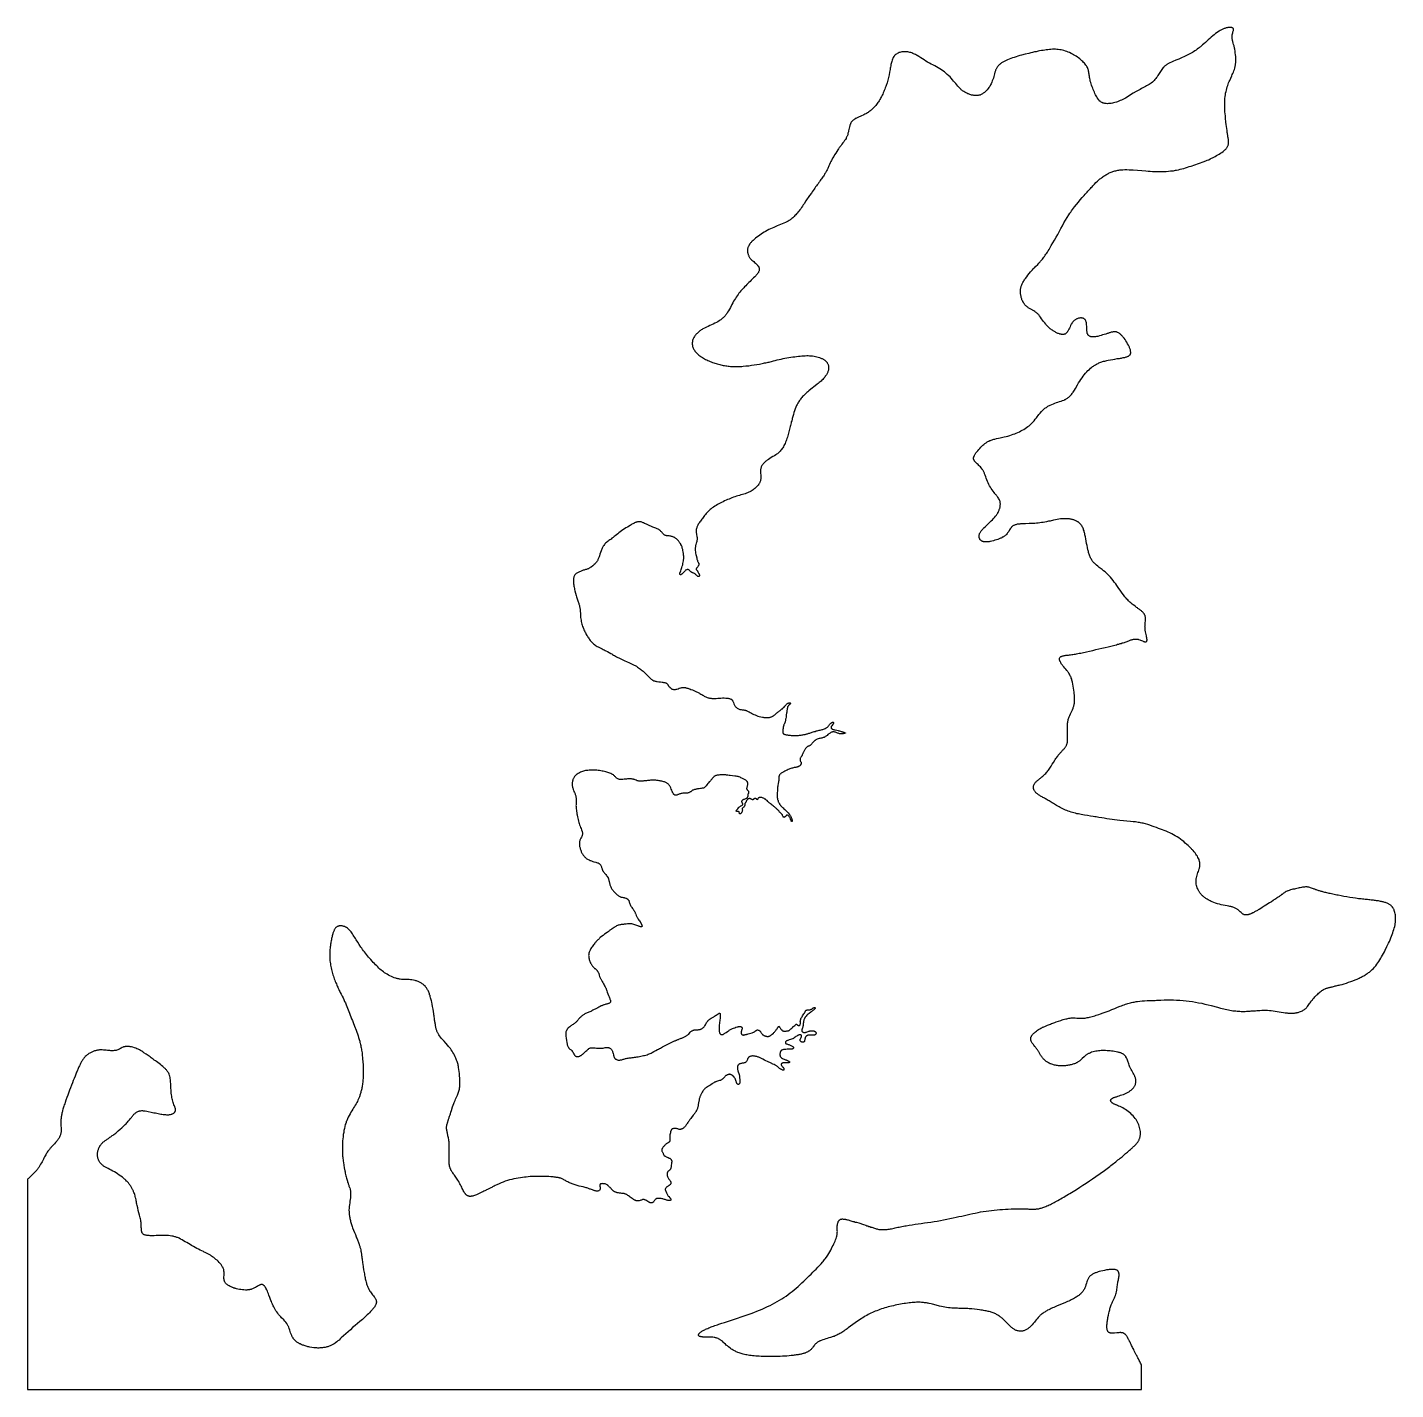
# Model space of a CAD drawing. Header units: millimetres. Extents: x -4898 to 5180, y -1106 to 8925.
import ezdxf

# ---------------------------------------------------------------- set-up
doc = ezdxf.new("R2010")
doc.units = ezdxf.units.MM
doc.layers.add('166', color=7, linetype='Continuous')

msp = doc.modelspace()

# ---------------------------------------------------------------- linework, layer by layer
at = {"layer": '166', "elevation": 166}
msp.add_lwpolyline([(3309, -925), (3305, -918), (3302, -911), (3298, -904), (3295, -898), (3291, -891), (3288, -885), (3285, -879), (3282, -873), (3279, -867), (3276, -862), (3273, -856), (3270, -851), (3265, -840), (3260, -830), (3255, -821), (3251, -812), (3246, -804), (3242, -796), (3239, -789), (3235, -782), (3232, -775), (3229, -769), (3226, -764), (3224, -758), (3221, -753), (3219, -749), (3217, -744), (3215, -740), (3213, -737), (3211, -733), (3210, -730), (3208, -727), (3207, -724), (3205, -722), (3204, -719), (3203, -717), (3200, -713), (3198, -710), (3196, -707), (3193, -704), (3191, -701), (3189, -699), (3186, -697), (3183, -695), (3181, -693), (3178, -692), (3175, -690), (3172, -689), (3169, -688), (3166, -688), (3163, -687), (3159, -687), (3156, -686), (3149, -686), (3141, -687), (3134, -687), (3126, -688), (3109, -690), (3102, -691), (3094, -691), (3090, -691), (3087, -691), (3084, -691), (3080, -690), (3077, -689), (3075, -689), (3072, -688), (3069, -686), (3067, -685), (3065, -683), (3063, -681), (3061, -679), (3060, -676), (3058, -673), (3057, -670), (3056, -666), (3055, -662), (3055, -658), (3054, -653), (3054, -648), (3054, -642), (3054, -636), (3054, -629), (3055, -622), (3055, -615), (3056, -608), (3057, -600), (3058, -592), (3060, -584), (3061, -575), (3064, -559), (3068, -542), (3070, -534), (3072, -526), (3074, -518), (3076, -510), (3078, -503), (3081, -496), (3083, -489), (3085, -483), (3088, -477), (3090, -471), (3093, -466), (3095, -460), (3098, -455), (3100, -450), (3105, -441), (3109, -431), (3113, -422), (3117, -413), (3120, -404), (3122, -395), (3124, -385), (3126, -375), (3127, -366), (3129, -356), (3130, -347), (3131, -337), (3132, -329), (3134, -320), (3135, -312), (3137, -304), (3138, -297), (3140, -290), (3141, -283), (3142, -276), (3143, -269), (3143, -263), (3143, -256), (3143, -253), (3142, -250), (3142, -247), (3141, -244), (3140, -241), (3139, -239), (3137, -236), (3136, -234), (3134, -231), (3131, -229), (3129, -227), (3126, -226), (3122, -224), (3119, -223), (3114, -222), (3110, -221), (3105, -221), (3100, -221), (3094, -221), (3089, -221), (3083, -221), (3076, -222), (3070, -222), (3063, -223), (3050, -225), (3036, -228), (3023, -231), (3009, -234), (2996, -237), (2990, -239), (2984, -241), (2978, -243), (2972, -245), (2967, -247), (2962, -249), (2956, -251), (2951, -254), (2947, -257), (2942, -260), (2938, -263), (2934, -266), (2930, -269), (2926, -273), (2923, -277), (2920, -281), (2917, -286), (2915, -291), (2912, -296), (2910, -301), (2908, -306), (2906, -312), (2902, -323), (2899, -334), (2895, -346), (2893, -352), (2890, -357), (2888, -363), (2885, -369), (2882, -374), (2879, -379), (2875, -384), (2871, -389), (2867, -394), (2862, -399), (2858, -403), (2852, -408), (2847, -412), (2841, -416), (2835, -421), (2828, -425), (2822, -429), (2814, -433), (2807, -437), (2799, -441), (2791, -446), (2782, -450), (2773, -454), (2764, -458), (2754, -462), (2744, -467), (2724, -475), (2683, -492), (2673, -497), (2663, -501), (2653, -505), (2644, -510), (2635, -514), (2626, -518), (2617, -522), (2610, -526), (2602, -531), (2595, -535), (2589, -539), (2583, -543), (2577, -547), (2572, -551), (2567, -555), (2563, -559), (2559, -563), (2554, -567), (2551, -571), (2547, -576), (2540, -584), (2533, -592), (2526, -601), (2519, -610), (2511, -619), (2503, -628), (2495, -636), (2487, -644), (2483, -648), (2479, -652), (2474, -655), (2470, -659), (2465, -662), (2461, -664), (2456, -667), (2451, -669), (2447, -671), (2442, -673), (2437, -674), (2432, -675), (2427, -676), (2422, -676), (2417, -676), (2412, -676), (2406, -675), (2401, -674), (2396, -673), (2391, -672), (2386, -670), (2381, -668), (2376, -665), (2371, -662), (2365, -659), (2360, -656), (2355, -652), (2350, -648), (2346, -643), (2341, -639), (2331, -630), (2321, -620), (2311, -610), (2302, -600), (2292, -590), (2287, -586), (2282, -581), (2277, -577), (2272, -573), (2267, -569), (2262, -565), (2257, -562), (2251, -558), (2246, -555), (2240, -552), (2235, -549), (2229, -546), (2222, -544), (2216, -541), (2209, -539), (2202, -537), (2195, -534), (2187, -532), (2180, -530), (2171, -528), (2163, -527), (2154, -525), (2145, -523), (2136, -522), (2126, -520), (2116, -519), (2097, -516), (2077, -514), (2058, -512), (2038, -511), (2029, -510), (2020, -510), (2011, -509), (2002, -509), (1994, -508), (1985, -508), (1977, -508), (1969, -508), (1962, -508), (1954, -507), (1940, -507), (1926, -507), (1912, -506), (1899, -505), (1886, -504), (1873, -502), (1860, -499), (1847, -497), (1834, -494), (1821, -491), (1795, -484), (1770, -477), (1758, -474), (1745, -471), (1738, -470), (1732, -469), (1725, -467), (1718, -466), (1710, -466), (1703, -465), (1695, -464), (1687, -464), (1678, -463), (1669, -463), (1660, -463), (1651, -463), (1640, -464), (1630, -465), (1619, -465), (1607, -466), (1596, -468), (1584, -469), (1571, -471), (1559, -473), (1546, -475), (1533, -477), (1520, -479), (1507, -482), (1494, -485), (1481, -488), (1468, -491), (1455, -494), (1442, -497), (1430, -501), (1417, -504), (1405, -508), (1393, -512), (1381, -516), (1370, -521), (1358, -525), (1347, -529), (1336, -534), (1326, -539), (1315, -544), (1305, -549), (1294, -554), (1284, -560), (1274, -565), (1265, -571), (1255, -577), (1245, -583), (1236, -589), (1217, -601), (1199, -614), (1182, -627), (1165, -640), (1148, -652), (1140, -658), (1132, -664), (1124, -669), (1116, -675), (1109, -680), (1101, -685), (1093, -690), (1086, -694), (1079, -698), (1072, -701), (1064, -705), (1057, -708), (1051, -711), (1044, -714), (1037, -716), (1030, -718), (1024, -721), (1018, -723), (1005, -726), (993, -730), (982, -733), (971, -737), (960, -740), (950, -744), (945, -746), (940, -748), (936, -750), (931, -753), (927, -755), (923, -758), (919, -760), (915, -763), (912, -766), (908, -769), (905, -772), (902, -775), (899, -779), (896, -782), (891, -790), (888, -794), (885, -798), (882, -802), (878, -806), (874, -810), (870, -814), (865, -818), (862, -820), (859, -822), (856, -824), (853, -826), (850, -828), (846, -830), (842, -831), (838, -833), (834, -835), (830, -837), (825, -838), (820, -840), (815, -841), (810, -843), (804, -844), (798, -845), (792, -847), (785, -848), (779, -849), (772, -850), (765, -851), (758, -852), (751, -853), (743, -854), (728, -856), (712, -858), (696, -859), (680, -860), (663, -861), (646, -862), (630, -862), (613, -863), (596, -863), (580, -863), (564, -863), (549, -863), (534, -863), (520, -862), (506, -862), (493, -861), (480, -860), (467, -859), (455, -858), (444, -857), (433, -855), (422, -854), (412, -852), (402, -851), (393, -849), (384, -847), (375, -845), (367, -842), (359, -840), (351, -838), (344, -835), (336, -833), (330, -830), (323, -827), (317, -824), (311, -821), (305, -818), (300, -815), (294, -812), (289, -809), (284, -806), (280, -802), (275, -799), (266, -792), (258, -785), (250, -778), (243, -771), (235, -763), (228, -757), (221, -750), (213, -744), (210, -741), (206, -739), (202, -736), (198, -734), (193, -732), (189, -730), (184, -728), (180, -727), (175, -725), (170, -724), (166, -723), (161, -723), (151, -721), (140, -721), (130, -720), (120, -720), (110, -720), (100, -720), (91, -719), (82, -719), (78, -719), (74, -718), (70, -718), (66, -717), (63, -717), (60, -716), (57, -715), (54, -715), (52, -714), (50, -712), (48, -711), (47, -710), (46, -708), (45, -707), (45, -705), (45, -703), (46, -701), (47, -698), (48, -696), (50, -694), (52, -691), (55, -688), (58, -686), (61, -683), (65, -680), (70, -677), (74, -674), (80, -671), (85, -668), (92, -665), (98, -662), (105, -659), (113, -655), (121, -652), (129, -649), (138, -645), (146, -642), (156, -639), (165, -635), (175, -632), (185, -629), (195, -625), (216, -618), (237, -611), (258, -604), (280, -597), (324, -583), (368, -568), (390, -561), (412, -553), (433, -546), (454, -538), (475, -529), (495, -521), (515, -513), (534, -504), (553, -495), (572, -486), (590, -477), (608, -467), (625, -458), (642, -448), (659, -438), (675, -427), (690, -417), (706, -406), (721, -394), (736, -383), (750, -371), (765, -358), (779, -346), (793, -333), (807, -320), (821, -307), (848, -281), (861, -268), (874, -255), (887, -242), (900, -230), (913, -218), (925, -205), (937, -193), (948, -181), (959, -168), (964, -162), (969, -156), (974, -149), (979, -143), (988, -130), (997, -117), (1005, -104), (1012, -92), (1019, -79), (1025, -67), (1031, -55), (1037, -44), (1042, -33), (1047, -22), (1051, -12), (1055, -3), (1059, 7), (1061, 16), (1064, 25), (1065, 29), (1066, 33), (1066, 37), (1067, 42), (1067, 50), (1068, 58), (1067, 65), (1067, 73), (1067, 80), (1067, 87), (1067, 94), (1067, 101), (1068, 108), (1069, 114), (1071, 120), (1073, 126), (1075, 131), (1077, 134), (1078, 136), (1080, 138), (1081, 140), (1083, 142), (1085, 144), (1087, 145), (1089, 147), (1091, 148), (1094, 149), (1096, 150), (1099, 150), (1101, 150), (1104, 151), (1107, 151), (1111, 150), (1114, 150), (1118, 150), (1122, 149), (1127, 148), (1131, 147), (1136, 146), (1142, 144), (1148, 143), (1154, 141), (1161, 139), (1168, 137), (1175, 135), (1183, 133), (1191, 131), (1199, 128), (1208, 126), (1225, 121), (1260, 110), (1277, 104), (1285, 101), (1293, 99), (1300, 96), (1308, 94), (1315, 91), (1322, 89), (1329, 87), (1335, 84), (1342, 82), (1348, 80), (1354, 79), (1361, 77), (1367, 76), (1373, 74), (1379, 73), (1386, 73), (1392, 72), (1399, 72), (1406, 72), (1413, 72), (1420, 72), (1427, 73), (1435, 74), (1443, 75), (1451, 76), (1460, 78), (1468, 79), (1477, 81), (1486, 83), (1495, 85), (1504, 87), (1514, 89), (1524, 91), (1533, 93), (1544, 95), (1554, 97), (1564, 99), (1575, 101), (1596, 105), (1618, 108), (1640, 111), (1663, 115), (1686, 118), (1709, 121), (1733, 124), (1756, 127), (1780, 131), (1804, 135), (1827, 139), (1851, 144), (1874, 149), (1897, 153), (1920, 158), (1942, 163), (1963, 168), (1984, 172), (2005, 177), (2025, 182), (2045, 186), (2065, 190), (2084, 194), (2104, 198), (2123, 202), (2143, 205), (2163, 208), (2183, 211), (2204, 214), (2224, 216), (2244, 218), (2265, 220), (2285, 221), (2306, 222), (2326, 223), (2347, 224), (2367, 224), (2386, 225), (2395, 225), (2405, 225), (2414, 225), (2423, 225), (2432, 224), (2440, 224), (2448, 224), (2456, 224), (2464, 224), (2471, 224), (2478, 223), (2485, 223), (2491, 223), (2497, 223), (2503, 223), (2509, 222), (2520, 223), (2530, 223), (2536, 224), (2541, 224), (2546, 225), (2552, 226), (2557, 227), (2563, 229), (2569, 231), (2576, 232), (2582, 235), (2589, 237), (2596, 240), (2604, 243), (2612, 246), (2620, 250), (2628, 254), (2637, 258), (2645, 262), (2655, 267), (2664, 271), (2673, 276), (2683, 282), (2693, 287), (2704, 293), (2714, 299), (2725, 305), (2736, 311), (2747, 318), (2758, 325), (2770, 332), (2781, 339), (2793, 346), (2805, 353), (2829, 368), (2853, 384), (2877, 399), (2901, 415), (2925, 431), (2948, 447), (2971, 462), (2982, 470), (2993, 478), (3004, 486), (3014, 493), (3025, 501), (3035, 508), (3045, 515), (3055, 523), (3065, 530), (3074, 537), (3083, 544), (3093, 551), (3101, 558), (3110, 565), (3119, 572), (3127, 578), (3135, 585), (3143, 591), (3150, 597), (3158, 603), (3165, 609), (3172, 615), (3179, 621), (3185, 627), (3191, 632), (3198, 637), (3204, 643), (3210, 648), (3215, 653), (3221, 658), (3226, 662), (3231, 667), (3236, 671), (3241, 675), (3245, 679), (3250, 683), (3254, 687), (3258, 691), (3262, 695), (3266, 699), (3269, 702), (3272, 706), (3276, 710), (3279, 714), (3281, 717), (3284, 721), (3286, 725), (3289, 729), (3291, 733), (3292, 737), (3294, 742), (3295, 746), (3297, 751), (3298, 755), (3298, 760), (3299, 765), (3300, 769), (3300, 774), (3300, 779), (3300, 784), (3300, 789), (3300, 794), (3299, 804), (3297, 814), (3294, 824), (3292, 834), (3288, 844), (3284, 853), (3279, 863), (3274, 872), (3268, 882), (3262, 891), (3254, 900), (3247, 909), (3238, 917), (3230, 926), (3221, 934), (3211, 942), (3201, 949), (3191, 956), (3181, 962), (3171, 968), (3160, 973), (3150, 978), (3140, 982), (3131, 986), (3122, 990), (3118, 992), (3114, 994), (3110, 995), (3106, 997), (3102, 999), (3099, 1001), (3096, 1003), (3093, 1004), (3091, 1006), (3089, 1008), (3087, 1010), (3085, 1012), (3084, 1014), (3083, 1016), (3082, 1018), (3081, 1020), (3081, 1022), (3081, 1024), (3082, 1026), (3082, 1028), (3083, 1030), (3085, 1032), (3087, 1034), (3089, 1036), (3091, 1037), (3094, 1039), (3097, 1041), (3100, 1042), (3103, 1044), (3107, 1045), (3111, 1047), (3115, 1048), (3120, 1050), (3124, 1051), (3134, 1054), (3144, 1057), (3154, 1061), (3164, 1064), (3175, 1068), (3185, 1072), (3195, 1077), (3205, 1082), (3214, 1087), (3219, 1090), (3223, 1093), (3227, 1096), (3231, 1099), (3235, 1102), (3239, 1106), (3243, 1109), (3246, 1113), (3249, 1116), (3252, 1120), (3254, 1124), (3257, 1128), (3259, 1132), (3261, 1136), (3263, 1140), (3264, 1144), (3265, 1149), (3266, 1153), (3267, 1157), (3267, 1162), (3267, 1166), (3267, 1171), (3267, 1175), (3266, 1180), (3265, 1184), (3264, 1189), (3262, 1194), (3260, 1198), (3258, 1203), (3256, 1207), (3252, 1216), (3247, 1225), (3236, 1243), (3231, 1252), (3227, 1260), (3225, 1264), (3223, 1268), (3219, 1276), (3217, 1284), (3214, 1292), (3212, 1299), (3210, 1306), (3208, 1313), (3206, 1320), (3203, 1326), (3201, 1332), (3198, 1338), (3194, 1344), (3192, 1347), (3190, 1349), (3188, 1352), (3186, 1354), (3183, 1357), (3181, 1359), (3178, 1361), (3175, 1364), (3171, 1366), (3168, 1367), (3164, 1369), (3160, 1371), (3156, 1373), (3151, 1374), (3147, 1376), (3142, 1377), (3137, 1378), (3132, 1379), (3121, 1382), (3110, 1383), (3099, 1385), (3088, 1386), (3077, 1388), (3066, 1389), (3055, 1389), (3044, 1390), (3033, 1390), (3023, 1390), (3012, 1390), (3002, 1389), (2991, 1389), (2981, 1387), (2971, 1385), (2961, 1383), (2951, 1381), (2941, 1378), (2932, 1374), (2923, 1370), (2918, 1368), (2914, 1366), (2910, 1364), (2906, 1361), (2902, 1359), (2898, 1356), (2891, 1350), (2885, 1344), (2872, 1331), (2865, 1325), (2858, 1319), (2854, 1316), (2850, 1313), (2846, 1310), (2841, 1307), (2836, 1304), (2831, 1301), (2826, 1299), (2821, 1296), (2815, 1294), (2809, 1292), (2803, 1290), (2797, 1288), (2790, 1286), (2784, 1285), (2777, 1283), (2770, 1282), (2763, 1281), (2756, 1280), (2749, 1279), (2741, 1279), (2734, 1278), (2727, 1278), (2719, 1278), (2712, 1278), (2705, 1279), (2697, 1279), (2690, 1280), (2683, 1281), (2675, 1282), (2668, 1284), (2661, 1285), (2654, 1287), (2648, 1290), (2641, 1292), (2635, 1294), (2629, 1297), (2623, 1300), (2617, 1304), (2611, 1307), (2606, 1311), (2601, 1315), (2596, 1319), (2592, 1324), (2587, 1328), (2583, 1333), (2579, 1338), (2576, 1342), (2572, 1347), (2569, 1352), (2565, 1357), (2559, 1367), (2557, 1371), (2554, 1376), (2551, 1380), (2549, 1384), (2546, 1388), (2544, 1392), (2542, 1396), (2540, 1399), (2537, 1402), (2535, 1405), (2531, 1411), (2527, 1416), (2523, 1420), (2516, 1430), (2512, 1434), (2508, 1439), (2504, 1445), (2501, 1450), (2497, 1456), (2496, 1459), (2495, 1462), (2494, 1465), (2493, 1468), (2493, 1471), (2492, 1475), (2492, 1478), (2492, 1481), (2493, 1485), (2494, 1488), (2495, 1491), (2497, 1495), (2499, 1498), (2501, 1501), (2504, 1505), (2506, 1508), (2509, 1511), (2512, 1515), (2516, 1518), (2519, 1521), (2527, 1528), (2534, 1534), (2542, 1540), (2550, 1545), (2559, 1550), (2567, 1555), (2575, 1559), (2580, 1562), (2585, 1564), (2589, 1566), (2595, 1568), (2600, 1571), (2605, 1573), (2611, 1576), (2617, 1578), (2624, 1581), (2631, 1583), (2638, 1586), (2646, 1589), (2654, 1592), (2662, 1595), (2670, 1598), (2679, 1601), (2697, 1608), (2715, 1613), (2724, 1616), (2732, 1619), (2741, 1621), (2750, 1623), (2758, 1625), (2766, 1627), (2774, 1629), (2782, 1630), (2789, 1631), (2795, 1631), (2802, 1631), (2808, 1631), (2814, 1631), (2819, 1631), (2831, 1630), (2842, 1629), (2853, 1628), (2859, 1628), (2865, 1628), (2871, 1628), (2878, 1628), (2885, 1629), (2893, 1630), (2900, 1631), (2909, 1633), (2917, 1634), (2926, 1636), (2935, 1639), (2945, 1641), (2955, 1644), (2965, 1647), (2975, 1650), (2985, 1653), (2995, 1657), (3006, 1661), (3027, 1668), (3048, 1676), (3070, 1684), (3090, 1693), (3111, 1701), (3131, 1709), (3151, 1717), (3161, 1720), (3170, 1724), (3180, 1727), (3190, 1731), (3199, 1734), (3208, 1737), (3217, 1740), (3226, 1742), (3235, 1744), (3244, 1746), (3253, 1748), (3262, 1750), (3270, 1751), (3279, 1753), (3296, 1755), (3313, 1756), (3331, 1757), (3349, 1758), (3358, 1758), (3368, 1759), (3377, 1759), (3387, 1760), (3398, 1760), (3408, 1760), (3418, 1761), (3429, 1761), (3451, 1762), (3474, 1763), (3497, 1763), (3520, 1763), (3543, 1763), (3567, 1762), (3590, 1761), (3614, 1760), (3637, 1757), (3660, 1755), (3683, 1751), (3706, 1748), (3729, 1743), (3752, 1739), (3775, 1733), (3798, 1728), (3821, 1722), (3868, 1709), (3891, 1703), (3914, 1697), (3925, 1695), (3936, 1692), (3948, 1690), (3959, 1688), (3970, 1686), (3980, 1684), (3991, 1683), (4002, 1682), (4012, 1681), (4022, 1680), (4032, 1680), (4042, 1679), (4052, 1679), (4062, 1679), (4071, 1679), (4081, 1680), (4090, 1680), (4099, 1681), (4108, 1681), (4116, 1682), (4125, 1682), (4133, 1683), (4141, 1684), (4149, 1684), (4157, 1685), (4165, 1685), (4179, 1686), (4194, 1687), (4208, 1687), (4222, 1687), (4236, 1687), (4250, 1686), (4264, 1685), (4278, 1683), (4293, 1681), (4308, 1679), (4323, 1676), (4338, 1674), (4353, 1671), (4367, 1669), (4374, 1668), (4381, 1668), (4387, 1667), (4394, 1666), (4400, 1666), (4406, 1666), (4412, 1666), (4418, 1666), (4423, 1666), (4429, 1667), (4434, 1667), (4439, 1668), (4444, 1669), (4449, 1669), (4453, 1670), (4457, 1671), (4462, 1672), (4466, 1674), (4473, 1676), (4480, 1678), (4487, 1681), (4493, 1684), (4499, 1687), (4504, 1690), (4509, 1693), (4514, 1697), (4518, 1701), (4523, 1705), (4527, 1710), (4532, 1716), (4536, 1722), (4541, 1729), (4546, 1736), (4551, 1743), (4556, 1750), (4561, 1758), (4567, 1765), (4573, 1773), (4579, 1780), (4586, 1787), (4592, 1794), (4599, 1801), (4606, 1807), (4612, 1813), (4619, 1819), (4625, 1824), (4631, 1829), (4636, 1833), (4642, 1836), (4648, 1840), (4654, 1843), (4660, 1845), (4664, 1847), (4667, 1848), (4671, 1849), (4675, 1851), (4680, 1852), (4684, 1853), (4689, 1854), (4694, 1856), (4699, 1857), (4705, 1858), (4710, 1860), (4716, 1861), (4723, 1863), (4729, 1864), (4735, 1866), (4742, 1867), (4749, 1869), (4756, 1871), (4763, 1873), (4771, 1874), (4786, 1878), (4801, 1883), (4817, 1888), (4833, 1893), (4849, 1899), (4865, 1905), (4881, 1911), (4896, 1917), (4911, 1924), (4919, 1928), (4926, 1931), (4933, 1935), (4939, 1938), (4946, 1942), (4952, 1946), (4958, 1949), (4964, 1953), (4970, 1957), (4976, 1961), (4981, 1965), (4987, 1969), (4992, 1974), (4997, 1978), (5007, 1987), (5016, 1996), (5025, 2005), (5033, 2015), (5041, 2026), (5049, 2036), (5056, 2047), (5064, 2058), (5071, 2070), (5077, 2081), (5084, 2093), (5091, 2106), (5097, 2118), (5103, 2130), (5116, 2156), (5128, 2181), (5134, 2194), (5139, 2207), (5144, 2220), (5150, 2232), (5154, 2245), (5159, 2257), (5163, 2269), (5167, 2281), (5170, 2292), (5173, 2304), (5174, 2309), (5176, 2314), (5177, 2320), (5177, 2325), (5179, 2335), (5180, 2345), (5180, 2354), (5180, 2363), (5180, 2372), (5179, 2381), (5178, 2390), (5176, 2398), (5175, 2407), (5172, 2415), (5170, 2423), (5168, 2427), (5167, 2431), (5165, 2434), (5163, 2438), (5161, 2442), (5158, 2445), (5156, 2449), (5153, 2452), (5150, 2455), (5147, 2458), (5143, 2461), (5139, 2464), (5135, 2466), (5131, 2469), (5127, 2471), (5122, 2473), (5117, 2476), (5111, 2478), (5106, 2480), (5100, 2481), (5094, 2483), (5088, 2485), (5082, 2486), (5075, 2488), (5068, 2489), (5061, 2490), (5054, 2492), (5047, 2493), (5039, 2494), (5032, 2495), (5024, 2496), (5016, 2497), (5008, 2498), (4999, 2499), (4991, 2500), (4982, 2501), (4973, 2502), (4964, 2503), (4955, 2504), (4945, 2505), (4936, 2506), (4926, 2507), (4916, 2508), (4906, 2509), (4896, 2510), (4885, 2512), (4864, 2515), (4843, 2518), (4821, 2522), (4799, 2525), (4778, 2529), (4757, 2534), (4747, 2536), (4737, 2538), (4727, 2540), (4717, 2542), (4708, 2544), (4699, 2546), (4691, 2548), (4682, 2550), (4674, 2552), (4666, 2554), (4659, 2555), (4652, 2557), (4645, 2559), (4638, 2561), (4632, 2563), (4626, 2564), (4620, 2566), (4614, 2568), (4609, 2570), (4603, 2571), (4598, 2573), (4593, 2575), (4589, 2576), (4584, 2578), (4580, 2580), (4576, 2581), (4568, 2584), (4561, 2587), (4554, 2589), (4547, 2592), (4541, 2593), (4534, 2595), (4528, 2596), (4521, 2596), (4515, 2596), (4508, 2595), (4501, 2594), (4494, 2593), (4486, 2592), (4478, 2590), (4470, 2588), (4461, 2586), (4452, 2584), (4443, 2582), (4434, 2580), (4424, 2578), (4415, 2576), (4406, 2573), (4397, 2570), (4389, 2567), (4385, 2566), (4381, 2564), (4374, 2561), (4367, 2557), (4361, 2553), (4354, 2549), (4348, 2544), (4344, 2541), (4340, 2539), (4337, 2536), (4332, 2533), (4328, 2530), (4324, 2526), (4319, 2523), (4314, 2519), (4308, 2516), (4303, 2512), (4297, 2508), (4291, 2504), (4284, 2500), (4278, 2495), (4265, 2487), (4251, 2478), (4224, 2461), (4211, 2453), (4198, 2445), (4186, 2437), (4174, 2430), (4168, 2427), (4162, 2423), (4157, 2420), (4151, 2417), (4146, 2414), (4141, 2411), (4136, 2408), (4131, 2406), (4126, 2404), (4121, 2401), (4117, 2399), (4113, 2397), (4108, 2396), (4104, 2394), (4100, 2393), (4096, 2392), (4093, 2391), (4089, 2390), (4086, 2389), (4082, 2389), (4079, 2389), (4076, 2389), (4073, 2389), (4070, 2389), (4067, 2390), (4064, 2391), (4061, 2392), (4058, 2394), (4055, 2395), (4052, 2397), (4050, 2399), (4047, 2402), (4042, 2407), (4036, 2412), (4030, 2418), (4023, 2424), (4019, 2427), (4016, 2430), (4012, 2432), (4008, 2435), (4003, 2437), (3998, 2440), (3993, 2442), (3988, 2444), (3982, 2446), (3977, 2448), (3971, 2449), (3965, 2451), (3958, 2452), (3952, 2453), (3938, 2456), (3924, 2459), (3910, 2461), (3896, 2464), (3882, 2468), (3868, 2472), (3854, 2476), (3841, 2481), (3828, 2486), (3821, 2489), (3815, 2492), (3809, 2495), (3803, 2498), (3798, 2501), (3792, 2505), (3787, 2508), (3782, 2511), (3777, 2515), (3772, 2518), (3767, 2522), (3763, 2526), (3759, 2529), (3755, 2533), (3751, 2537), (3748, 2541), (3744, 2545), (3741, 2549), (3738, 2553), (3735, 2557), (3733, 2561), (3730, 2565), (3726, 2573), (3722, 2581), (3718, 2590), (3715, 2598), (3713, 2607), (3711, 2616), (3711, 2621), (3710, 2625), (3710, 2630), (3710, 2634), (3710, 2639), (3710, 2643), (3711, 2648), (3711, 2653), (3712, 2657), (3713, 2662), (3715, 2672), (3718, 2681), (3721, 2691), (3724, 2701), (3728, 2710), (3731, 2720), (3734, 2729), (3735, 2734), (3736, 2739), (3737, 2743), (3738, 2748), (3738, 2752), (3739, 2756), (3739, 2761), (3739, 2765), (3738, 2769), (3738, 2773), (3737, 2777), (3736, 2781), (3735, 2785), (3734, 2789), (3733, 2793), (3732, 2797), (3728, 2805), (3724, 2813), (3720, 2821), (3714, 2829), (3709, 2838), (3703, 2846), (3696, 2854), (3688, 2863), (3684, 2868), (3680, 2872), (3676, 2876), (3672, 2881), (3667, 2886), (3662, 2890), (3657, 2895), (3652, 2900), (3642, 2909), (3631, 2919), (3619, 2929), (3607, 2938), (3595, 2947), (3582, 2956), (3570, 2965), (3557, 2973), (3544, 2980), (3531, 2987), (3517, 2993), (3504, 2999), (3490, 3005), (3476, 3011), (3462, 3016), (3448, 3022), (3433, 3027), (3418, 3033), (3402, 3039), (3387, 3044), (3370, 3050), (3354, 3055), (3337, 3060), (3328, 3062), (3320, 3064), (3311, 3066), (3302, 3068), (3293, 3070), (3284, 3071), (3265, 3074), (3246, 3076), (3227, 3078), (3149, 3085), (3129, 3087), (3110, 3089), (3091, 3092), (3072, 3094), (3053, 3098), (3034, 3101), (3015, 3104), (2995, 3107), (2974, 3111), (2964, 3112), (2953, 3114), (2932, 3117), (2910, 3121), (2888, 3124), (2865, 3128), (2843, 3133), (2832, 3135), (2821, 3138), (2810, 3141), (2799, 3144), (2789, 3147), (2778, 3150), (2768, 3154), (2758, 3158), (2748, 3162), (2738, 3166), (2729, 3171), (2719, 3176), (2710, 3180), (2701, 3185), (2692, 3190), (2683, 3195), (2675, 3200), (2667, 3205), (2659, 3210), (2651, 3215), (2643, 3219), (2635, 3224), (2628, 3229), (2621, 3233), (2614, 3237), (2607, 3241), (2600, 3245), (2594, 3248), (2588, 3252), (2582, 3255), (2576, 3258), (2570, 3261), (2565, 3264), (2560, 3268), (2555, 3271), (2550, 3274), (2546, 3277), (2541, 3280), (2537, 3283), (2534, 3286), (2530, 3289), (2527, 3293), (2524, 3296), (2522, 3300), (2519, 3304), (2517, 3307), (2516, 3311), (2514, 3315), (2513, 3319), (2513, 3323), (2512, 3327), (2512, 3331), (2512, 3335), (2513, 3339), (2514, 3344), (2515, 3347), (2517, 3351), (2519, 3355), (2522, 3359), (2525, 3363), (2528, 3367), (2532, 3370), (2536, 3374), (2540, 3378), (2545, 3381), (2549, 3385), (2554, 3389), (2559, 3393), (2565, 3397), (2570, 3401), (2575, 3406), (2581, 3410), (2586, 3415), (2592, 3420), (2597, 3425), (2603, 3431), (2608, 3437), (2613, 3443), (2618, 3450), (2623, 3456), (2628, 3463), (2633, 3470), (2642, 3484), (2651, 3499), (2660, 3513), (2669, 3528), (2673, 3534), (2678, 3541), (2682, 3547), (2686, 3554), (2691, 3559), (2695, 3565), (2699, 3570), (2703, 3575), (2708, 3580), (2712, 3585), (2716, 3589), (2720, 3594), (2724, 3598), (2727, 3602), (2731, 3605), (2734, 3609), (2738, 3613), (2741, 3616), (2743, 3620), (2746, 3623), (2749, 3627), (2751, 3630), (2753, 3634), (2755, 3637), (2756, 3641), (2758, 3644), (2759, 3648), (2760, 3652), (2761, 3656), (2762, 3660), (2763, 3664), (2763, 3668), (2763, 3672), (2764, 3677), (2764, 3682), (2764, 3687), (2764, 3692), (2764, 3698), (2764, 3704), (2763, 3710), (2763, 3716), (2763, 3723), (2763, 3730), (2763, 3736), (2762, 3751), (2762, 3765), (2763, 3780), (2763, 3787), (2764, 3794), (2764, 3801), (2765, 3808), (2766, 3815), (2768, 3822), (2769, 3828), (2771, 3835), (2773, 3841), (2775, 3847), (2778, 3852), (2780, 3858), (2785, 3869), (2790, 3880), (2795, 3890), (2800, 3900), (2804, 3911), (2806, 3916), (2808, 3921), (2810, 3926), (2811, 3932), (2812, 3937), (2813, 3942), (2814, 3948), (2814, 3954), (2815, 3959), (2815, 3965), (2815, 3971), (2815, 3977), (2815, 3983), (2815, 3989), (2815, 3996), (2814, 4002), (2814, 4009), (2813, 4016), (2813, 4022), (2812, 4030), (2810, 4044), (2808, 4059), (2806, 4074), (2803, 4089), (2800, 4104), (2798, 4111), (2796, 4118), (2794, 4125), (2791, 4132), (2789, 4139), (2786, 4145), (2783, 4151), (2780, 4157), (2777, 4163), (2774, 4169), (2770, 4174), (2766, 4179), (2763, 4184), (2759, 4189), (2751, 4199), (2744, 4207), (2736, 4216), (2730, 4224), (2726, 4228), (2723, 4232), (2720, 4236), (2717, 4240), (2715, 4244), (2713, 4248), (2711, 4252), (2709, 4256), (2707, 4259), (2706, 4263), (2705, 4266), (2704, 4270), (2704, 4273), (2704, 4276), (2704, 4279), (2705, 4281), (2706, 4284), (2707, 4286), (2709, 4288), (2712, 4290), (2714, 4292), (2718, 4293), (2721, 4295), (2725, 4296), (2729, 4297), (2734, 4298), (2739, 4299), (2745, 4300), (2751, 4301), (2757, 4301), (2764, 4302), (2771, 4303), (2778, 4304), (2786, 4305), (2794, 4306), (2803, 4307), (2812, 4309), (2821, 4310), (2830, 4312), (2840, 4314), (2850, 4316), (2861, 4318), (2871, 4320), (2882, 4322), (2893, 4325), (2904, 4327), (2926, 4332), (2949, 4337), (2972, 4343), (2995, 4348), (3017, 4353), (3040, 4359), (3062, 4364), (3072, 4366), (3083, 4369), (3093, 4372), (3103, 4374), (3113, 4377), (3123, 4379), (3132, 4382), (3141, 4384), (3150, 4387), (3158, 4389), (3166, 4392), (3174, 4394), (3182, 4396), (3189, 4399), (3195, 4401), (3202, 4404), (3208, 4406), (3214, 4408), (3220, 4410), (3225, 4412), (3230, 4414), (3235, 4415), (3240, 4417), (3245, 4418), (3250, 4419), (3254, 4420), (3258, 4421), (3263, 4421), (3267, 4421), (3271, 4421), (3275, 4421), (3279, 4420), (3283, 4419), (3287, 4418), (3295, 4416), (3302, 4413), (3309, 4410), (3315, 4407), (3321, 4405), (3324, 4404), (3326, 4403), (3329, 4402), (3331, 4401), (3334, 4401), (3336, 4400), (3338, 4400), (3339, 4400), (3341, 4401), (3343, 4401), (3344, 4402), (3345, 4403), (3346, 4404), (3347, 4406), (3348, 4407), (3348, 4409), (3349, 4412), (3349, 4414), (3349, 4417), (3348, 4420), (3348, 4424), (3347, 4427), (3347, 4431), (3346, 4436), (3345, 4440), (3344, 4445), (3342, 4455), (3340, 4465), (3337, 4475), (3336, 4486), (3334, 4497), (3334, 4502), (3334, 4507), (3333, 4512), (3334, 4517), (3334, 4526), (3335, 4536), (3336, 4544), (3337, 4553), (3338, 4561), (3338, 4569), (3338, 4573), (3338, 4576), (3338, 4580), (3337, 4583), (3336, 4587), (3335, 4590), (3334, 4594), (3333, 4597), (3331, 4600), (3330, 4603), (3328, 4606), (3326, 4609), (3323, 4612), (3321, 4616), (3318, 4619), (3315, 4622), (3311, 4625), (3308, 4628), (3304, 4631), (3300, 4634), (3296, 4637), (3292, 4641), (3287, 4644), (3282, 4647), (3278, 4651), (3272, 4654), (3267, 4658), (3262, 4662), (3251, 4670), (3246, 4674), (3240, 4679), (3234, 4683), (3229, 4688), (3223, 4693), (3218, 4698), (3212, 4703), (3207, 4709), (3201, 4715), (3196, 4721), (3191, 4727), (3186, 4733), (3175, 4746), (3165, 4760), (3156, 4774), (3137, 4801), (3127, 4815), (3118, 4828), (3108, 4841), (3099, 4853), (3090, 4864), (3080, 4876), (3070, 4886), (3060, 4897), (3050, 4906), (3040, 4916), (3029, 4924), (3018, 4933), (2997, 4949), (2986, 4957), (2976, 4966), (2971, 4970), (2966, 4974), (2962, 4979), (2957, 4983), (2953, 4988), (2949, 4993), (2946, 4998), (2942, 5003), (2939, 5009), (2936, 5014), (2933, 5020), (2930, 5026), (2927, 5032), (2925, 5038), (2923, 5045), (2921, 5052), (2919, 5058), (2917, 5065), (2915, 5072), (2913, 5079), (2910, 5094), (2907, 5110), (2904, 5125), (2901, 5142), (2898, 5158), (2895, 5174), (2892, 5189), (2890, 5197), (2889, 5204), (2887, 5211), (2885, 5218), (2882, 5225), (2880, 5231), (2878, 5237), (2875, 5242), (2872, 5248), (2870, 5253), (2867, 5257), (2863, 5262), (2860, 5266), (2857, 5270), (2853, 5273), (2849, 5277), (2846, 5280), (2842, 5283), (2838, 5285), (2833, 5288), (2829, 5290), (2824, 5292), (2820, 5294), (2815, 5296), (2810, 5298), (2805, 5299), (2800, 5301), (2795, 5302), (2790, 5303), (2784, 5304), (2779, 5305), (2773, 5306), (2767, 5306), (2761, 5307), (2755, 5307), (2749, 5307), (2737, 5307), (2725, 5307), (2712, 5306), (2700, 5304), (2687, 5302), (2674, 5299), (2661, 5296), (2635, 5290), (2622, 5288), (2609, 5285), (2597, 5282), (2584, 5280), (2572, 5278), (2560, 5276), (2548, 5275), (2535, 5274), (2522, 5273), (2509, 5272), (2496, 5271), (2482, 5271), (2453, 5270), (2439, 5270), (2425, 5269), (2418, 5269), (2412, 5268), (2405, 5267), (2399, 5267), (2393, 5266), (2388, 5264), (2382, 5263), (2377, 5262), (2373, 5260), (2369, 5258), (2365, 5256), (2361, 5254), (2358, 5252), (2355, 5249), (2352, 5247), (2349, 5244), (2347, 5241), (2345, 5238), (2341, 5232), (2337, 5226), (2333, 5220), (2330, 5214), (2326, 5209), (2322, 5203), (2318, 5197), (2313, 5192), (2308, 5187), (2305, 5184), (2302, 5182), (2298, 5179), (2295, 5177), (2291, 5174), (2288, 5172), (2283, 5170), (2279, 5167), (2275, 5165), (2270, 5163), (2265, 5161), (2260, 5159), (2249, 5155), (2239, 5151), (2228, 5148), (2217, 5145), (2206, 5142), (2195, 5140), (2190, 5139), (2186, 5138), (2181, 5138), (2176, 5137), (2172, 5137), (2167, 5136), (2163, 5136), (2159, 5136), (2155, 5136), (2152, 5137), (2148, 5137), (2144, 5138), (2141, 5139), (2138, 5140), (2135, 5141), (2132, 5142), (2129, 5144), (2127, 5146), (2124, 5148), (2122, 5150), (2120, 5152), (2118, 5155), (2117, 5158), (2115, 5161), (2114, 5164), (2113, 5167), (2113, 5171), (2112, 5174), (2112, 5178), (2112, 5181), (2113, 5185), (2113, 5189), (2114, 5193), (2116, 5197), (2118, 5201), (2120, 5205), (2122, 5209), (2125, 5213), (2128, 5218), (2132, 5222), (2135, 5226), (2139, 5230), (2143, 5235), (2147, 5239), (2156, 5248), (2166, 5257), (2184, 5274), (2193, 5283), (2202, 5291), (2211, 5300), (2219, 5308), (2226, 5317), (2234, 5325), (2240, 5334), (2243, 5338), (2246, 5343), (2249, 5347), (2251, 5352), (2254, 5356), (2256, 5361), (2258, 5365), (2260, 5370), (2261, 5374), (2263, 5379), (2264, 5383), (2265, 5388), (2266, 5392), (2267, 5396), (2268, 5401), (2268, 5405), (2268, 5409), (2269, 5413), (2269, 5417), (2268, 5421), (2268, 5424), (2268, 5428), (2267, 5431), (2266, 5435), (2265, 5438), (2264, 5441), (2262, 5447), (2258, 5453), (2255, 5459), (2250, 5465), (2246, 5471), (2243, 5475), (2240, 5478), (2237, 5482), (2234, 5485), (2231, 5489), (2228, 5493), (2222, 5501), (2215, 5510), (2208, 5519), (2201, 5529), (2195, 5539), (2189, 5549), (2183, 5560), (2178, 5571), (2173, 5582), (2169, 5593), (2165, 5605), (2161, 5616), (2157, 5627), (2153, 5637), (2151, 5642), (2149, 5647), (2147, 5652), (2144, 5657), (2142, 5661), (2139, 5665), (2136, 5669), (2134, 5673), (2128, 5681), (2122, 5688), (2116, 5694), (2110, 5700), (2104, 5706), (2098, 5711), (2093, 5716), (2088, 5721), (2083, 5726), (2081, 5729), (2079, 5731), (2077, 5734), (2076, 5737), (2074, 5739), (2073, 5742), (2072, 5745), (2072, 5748), (2072, 5751), (2072, 5754), (2072, 5757), (2073, 5761), (2074, 5764), (2075, 5768), (2077, 5771), (2079, 5775), (2081, 5779), (2084, 5783), (2086, 5787), (2089, 5792), (2093, 5796), (2096, 5800), (2103, 5808), (2110, 5817), (2118, 5825), (2125, 5833), (2133, 5841), (2140, 5848), (2147, 5854), (2155, 5861), (2163, 5867), (2167, 5869), (2172, 5872), (2176, 5875), (2181, 5877), (2186, 5879), (2191, 5882), (2196, 5884), (2202, 5886), (2208, 5888), (2214, 5890), (2220, 5892), (2227, 5893), (2240, 5897), (2254, 5900), (2268, 5903), (2297, 5909), (2311, 5913), (2324, 5916), (2338, 5920), (2350, 5924), (2363, 5929), (2375, 5933), (2386, 5938), (2398, 5943), (2409, 5948), (2420, 5954), (2430, 5959), (2441, 5965), (2451, 5971), (2461, 5978), (2471, 5985), (2481, 5992), (2485, 5996), (2490, 6000), (2495, 6005), (2499, 6009), (2504, 6014), (2509, 6019), (2513, 6024), (2518, 6029), (2526, 6040), (2535, 6051), (2553, 6074), (2562, 6085), (2572, 6096), (2577, 6101), (2582, 6106), (2587, 6111), (2592, 6115), (2597, 6120), (2602, 6124), (2608, 6127), (2613, 6131), (2619, 6135), (2624, 6138), (2630, 6141), (2635, 6144), (2647, 6149), (2659, 6154), (2670, 6158), (2682, 6162), (2693, 6166), (2705, 6170), (2716, 6173), (2727, 6177), (2738, 6181), (2744, 6184), (2749, 6186), (2754, 6189), (2759, 6192), (2764, 6195), (2769, 6199), (2774, 6203), (2779, 6207), (2784, 6212), (2788, 6217), (2792, 6222), (2797, 6228), (2801, 6234), (2805, 6240), (2809, 6246), (2814, 6253), (2822, 6266), (2837, 6293), (2845, 6307), (2853, 6320), (2862, 6333), (2870, 6345), (2878, 6356), (2887, 6367), (2896, 6378), (2905, 6388), (2914, 6398), (2924, 6407), (2933, 6415), (2943, 6423), (2948, 6427), (2954, 6431), (2959, 6435), (2965, 6438), (2970, 6441), (2976, 6445), (2982, 6448), (2988, 6451), (2994, 6454), (3001, 6457), (3008, 6459), (3015, 6462), (3022, 6464), (3029, 6466), (3037, 6468), (3045, 6470), (3053, 6472), (3062, 6474), (3079, 6477), (3096, 6480), (3113, 6483), (3129, 6486), (3137, 6487), (3145, 6488), (3153, 6489), (3160, 6490), (3167, 6492), (3174, 6493), (3180, 6494), (3186, 6495), (3191, 6497), (3196, 6498), (3201, 6500), (3205, 6501), (3209, 6503), (3212, 6505), (3216, 6506), (3218, 6508), (3221, 6511), (3223, 6513), (3225, 6515), (3226, 6518), (3227, 6521), (3228, 6524), (3229, 6527), (3229, 6531), (3229, 6534), (3228, 6538), (3228, 6542), (3227, 6547), (3226, 6551), (3224, 6555), (3223, 6560), (3221, 6565), (3219, 6570), (3217, 6575), (3214, 6580), (3212, 6585), (3206, 6595), (3200, 6606), (3194, 6616), (3187, 6626), (3180, 6636), (3173, 6645), (3169, 6649), (3166, 6653), (3162, 6657), (3158, 6661), (3154, 6664), (3150, 6668), (3147, 6671), (3143, 6673), (3139, 6676), (3135, 6678), (3131, 6679), (3127, 6681), (3123, 6682), (3119, 6683), (3115, 6683), (3111, 6683), (3107, 6683), (3103, 6683), (3099, 6682), (3095, 6681), (3090, 6681), (3086, 6680), (3081, 6678), (3076, 6677), (3071, 6675), (3066, 6674), (3061, 6672), (3056, 6670), (3045, 6667), (3033, 6663), (3022, 6660), (3010, 6656), (2998, 6653), (2987, 6650), (2981, 6649), (2976, 6648), (2970, 6647), (2965, 6646), (2960, 6646), (2956, 6646), (2951, 6646), (2947, 6646), (2943, 6646), (2939, 6647), (2935, 6647), (2932, 6648), (2929, 6649), (2926, 6651), (2923, 6653), (2920, 6655), (2918, 6657), (2916, 6659), (2914, 6662), (2912, 6665), (2911, 6668), (2909, 6671), (2908, 6675), (2907, 6679), (2907, 6683), (2906, 6687), (2906, 6691), (2905, 6696), (2905, 6705), (2905, 6725), (2904, 6734), (2904, 6738), (2904, 6743), (2903, 6747), (2902, 6751), (2901, 6755), (2900, 6758), (2899, 6762), (2898, 6765), (2896, 6768), (2895, 6770), (2893, 6773), (2891, 6775), (2888, 6777), (2886, 6779), (2884, 6781), (2881, 6782), (2878, 6783), (2875, 6784), (2872, 6785), (2869, 6785), (2866, 6786), (2862, 6786), (2859, 6786), (2855, 6785), (2851, 6785), (2847, 6784), (2843, 6783), (2839, 6781), (2835, 6780), (2831, 6778), (2827, 6776), (2824, 6774), (2820, 6771), (2816, 6769), (2812, 6766), (2809, 6763), (2805, 6759), (2802, 6756), (2799, 6752), (2796, 6748), (2794, 6743), (2791, 6739), (2786, 6730), (2782, 6720), (2777, 6711), (2773, 6702), (2771, 6697), (2769, 6693), (2766, 6689), (2764, 6685), (2762, 6682), (2759, 6678), (2757, 6676), (2754, 6673), (2751, 6671), (2748, 6669), (2745, 6667), (2742, 6666), (2738, 6665), (2735, 6664), (2731, 6664), (2728, 6664), (2724, 6664), (2720, 6664), (2716, 6665), (2711, 6666), (2707, 6667), (2703, 6668), (2698, 6670), (2693, 6672), (2688, 6674), (2683, 6676), (2678, 6679), (2673, 6682), (2668, 6685), (2662, 6688), (2657, 6691), (2652, 6695), (2646, 6698), (2641, 6702), (2636, 6706), (2631, 6711), (2626, 6715), (2621, 6719), (2616, 6724), (2612, 6729), (2607, 6734), (2603, 6739), (2595, 6749), (2587, 6759), (2580, 6770), (2572, 6780), (2565, 6791), (2558, 6800), (2554, 6805), (2550, 6809), (2546, 6814), (2542, 6818), (2537, 6821), (2533, 6825), (2528, 6828), (2523, 6832), (2514, 6838), (2494, 6849), (2484, 6855), (2474, 6861), (2470, 6864), (2466, 6867), (2461, 6871), (2457, 6874), (2454, 6878), (2450, 6882), (2447, 6887), (2443, 6891), (2440, 6896), (2438, 6901), (2435, 6905), (2433, 6910), (2430, 6915), (2428, 6920), (2427, 6926), (2425, 6931), (2423, 6936), (2422, 6941), (2421, 6946), (2420, 6951), (2419, 6956), (2418, 6961), (2417, 6966), (2417, 6971), (2417, 6976), (2417, 6981), (2417, 6986), (2417, 6990), (2417, 6995), (2418, 7000), (2419, 7005), (2420, 7010), (2422, 7015), (2423, 7020), (2425, 7025), (2427, 7030), (2430, 7036), (2432, 7041), (2435, 7047), (2439, 7053), (2442, 7059), (2446, 7065), (2450, 7071), (2454, 7077), (2463, 7089), (2472, 7101), (2481, 7113), (2491, 7125), (2496, 7131), (2501, 7136), (2505, 7141), (2510, 7146), (2514, 7151), (2519, 7155), (2527, 7164), (2544, 7180), (2553, 7189), (2557, 7193), (2561, 7198), (2565, 7203), (2570, 7208), (2574, 7214), (2579, 7219), (2584, 7226), (2589, 7232), (2594, 7239), (2599, 7247), (2604, 7255), (2610, 7263), (2615, 7271), (2621, 7280), (2627, 7290), (2633, 7299), (2638, 7309), (2644, 7318), (2656, 7339), (2668, 7359), (2680, 7380), (2692, 7401), (2714, 7444), (2726, 7464), (2737, 7485), (2749, 7506), (2761, 7526), (2774, 7546), (2780, 7556), (2787, 7565), (2793, 7575), (2800, 7584), (2814, 7603), (2829, 7621), (2843, 7639), (2857, 7656), (2872, 7672), (2879, 7681), (2886, 7688), (2893, 7696), (2900, 7704), (2907, 7711), (2913, 7718), (2920, 7726), (2926, 7732), (2932, 7739), (2938, 7746), (2944, 7752), (2950, 7759), (2956, 7765), (2962, 7771), (2973, 7782), (2985, 7793), (2996, 7804), (3002, 7809), (3008, 7813), (3014, 7818), (3020, 7822), (3026, 7827), (3032, 7831), (3038, 7835), (3045, 7839), (3051, 7843), (3058, 7846), (3064, 7850), (3071, 7853), (3078, 7856), (3084, 7859), (3091, 7861), (3098, 7864), (3105, 7866), (3112, 7868), (3119, 7870), (3126, 7871), (3134, 7873), (3141, 7874), (3148, 7875), (3156, 7876), (3163, 7877), (3171, 7877), (3186, 7878), (3201, 7878), (3217, 7877), (3232, 7877), (3247, 7876), (3279, 7873), (3310, 7871), (3341, 7868), (3357, 7867), (3373, 7866), (3390, 7865), (3406, 7865), (3423, 7864), (3440, 7864), (3457, 7864), (3473, 7865), (3490, 7865), (3506, 7866), (3522, 7868), (3530, 7868), (3537, 7869), (3545, 7870), (3552, 7871), (3559, 7873), (3566, 7874), (3580, 7877), (3593, 7880), (3606, 7884), (3619, 7887), (3632, 7891), (3646, 7896), (3659, 7900), (3673, 7904), (3701, 7914), (3729, 7923), (3743, 7928), (3756, 7933), (3769, 7938), (3775, 7940), (3781, 7942), (3786, 7945), (3792, 7947), (3803, 7951), (3813, 7956), (3823, 7961), (3832, 7965), (3842, 7970), (3851, 7975), (3861, 7981), (3870, 7986), (3880, 7992), (3891, 7999), (3901, 8005), (3910, 8012), (3915, 8016), (3919, 8020), (3923, 8023), (3927, 8027), (3931, 8031), (3934, 8035), (3937, 8039), (3940, 8043), (3942, 8048), (3944, 8052), (3946, 8056), (3947, 8061), (3948, 8066), (3949, 8070), (3949, 8075), (3949, 8080), (3949, 8085), (3949, 8090), (3948, 8096), (3948, 8101), (3947, 8107), (3946, 8113), (3945, 8119), (3944, 8125), (3943, 8131), (3942, 8137), (3941, 8144), (3940, 8151), (3938, 8165), (3936, 8180), (3934, 8195), (3932, 8210), (3930, 8226), (3927, 8257), (3926, 8273), (3924, 8288), (3923, 8303), (3922, 8318), (3921, 8332), (3921, 8347), (3921, 8361), (3921, 8374), (3922, 8388), (3923, 8402), (3924, 8415), (3926, 8428), (3928, 8440), (3931, 8453), (3934, 8464), (3937, 8476), (3940, 8487), (3943, 8497), (3947, 8507), (3950, 8517), (3954, 8526), (3958, 8535), (3965, 8552), (3973, 8569), (3977, 8577), (3981, 8586), (3985, 8595), (3988, 8604), (3992, 8614), (3995, 8624), (3996, 8630), (3997, 8635), (3999, 8641), (4000, 8646), (4000, 8652), (4001, 8658), (4002, 8664), (4002, 8670), (4003, 8677), (4003, 8683), (4003, 8690), (4003, 8697), (4002, 8710), (4001, 8724), (3999, 8738), (3997, 8751), (3995, 8764), (3994, 8771), (3993, 8777), (3991, 8783), (3990, 8789), (3989, 8794), (3987, 8800), (3984, 8810), (3982, 8820), (3979, 8829), (3978, 8834), (3977, 8838), (3977, 8843), (3976, 8847), (3976, 8851), (3975, 8855), (3975, 8859), (3976, 8863), (3976, 8867), (3977, 8870), (3978, 8878), (3980, 8885), (3982, 8892), (3984, 8898), (3985, 8901), (3986, 8903), (3986, 8906), (3987, 8909), (3987, 8911), (3986, 8913), (3985, 8915), (3984, 8917), (3983, 8919), (3981, 8920), (3979, 8922), (3976, 8923), (3974, 8924), (3971, 8924), (3967, 8925), (3964, 8925), (3960, 8925), (3956, 8925), (3951, 8925), (3947, 8924), (3943, 8924), (3938, 8923), (3933, 8921), (3928, 8920), (3923, 8918), (3918, 8917), (3913, 8914), (3908, 8912), (3903, 8910), (3897, 8907), (3892, 8904), (3887, 8901), (3881, 8898), (3876, 8894), (3865, 8887), (3854, 8879), (3843, 8871), (3833, 8862), (3822, 8853), (3811, 8843), (3800, 8833), (3779, 8814), (3768, 8805), (3758, 8796), (3748, 8787), (3743, 8783), (3738, 8779), (3734, 8775), (3729, 8771), (3719, 8764), (3710, 8758), (3701, 8752), (3692, 8746), (3683, 8741), (3673, 8736), (3664, 8731), (3655, 8726), (3645, 8721), (3635, 8716), (3625, 8711), (3604, 8702), (3583, 8692), (3561, 8683), (3539, 8674), (3529, 8669), (3518, 8664), (3508, 8659), (3503, 8656), (3499, 8654), (3494, 8651), (3490, 8648), (3486, 8645), (3482, 8642), (3478, 8639), (3475, 8636), (3472, 8632), (3468, 8629), (3463, 8622), (3457, 8615), (3452, 8608), (3448, 8600), (3438, 8585), (3434, 8577), (3429, 8570), (3424, 8562), (3419, 8555), (3413, 8548), (3407, 8541), (3401, 8534), (3395, 8527), (3388, 8521), (3380, 8515), (3372, 8509), (3364, 8504), (3355, 8499), (3346, 8494), (3337, 8489), (3327, 8484), (3318, 8479), (3308, 8474), (3298, 8468), (3288, 8463), (3268, 8452), (3248, 8440), (3228, 8428), (3209, 8417), (3190, 8405), (3180, 8400), (3171, 8395), (3161, 8390), (3152, 8386), (3142, 8381), (3132, 8378), (3123, 8374), (3113, 8371), (3103, 8369), (3094, 8367), (3084, 8365), (3075, 8364), (3066, 8364), (3057, 8363), (3049, 8364), (3045, 8364), (3042, 8364), (3038, 8365), (3034, 8366), (3031, 8366), (3027, 8367), (3024, 8369), (3021, 8370), (3018, 8371), (3015, 8373), (3012, 8374), (3009, 8376), (3006, 8378), (3003, 8381), (3000, 8383), (2998, 8386), (2995, 8388), (2993, 8391), (2990, 8394), (2988, 8398), (2985, 8401), (2983, 8405), (2978, 8413), (2974, 8421), (2970, 8429), (2965, 8439), (2961, 8448), (2957, 8458), (2953, 8468), (2949, 8478), (2945, 8488), (2941, 8499), (2937, 8509), (2934, 8519), (2931, 8529), (2929, 8539), (2927, 8548), (2925, 8557), (2924, 8565), (2923, 8573), (2922, 8581), (2921, 8589), (2920, 8596), (2918, 8603), (2917, 8610), (2915, 8616), (2913, 8623), (2910, 8629), (2906, 8636), (2903, 8642), (2898, 8648), (2894, 8654), (2888, 8661), (2882, 8667), (2876, 8674), (2869, 8680), (2861, 8687), (2853, 8693), (2845, 8700), (2836, 8706), (2827, 8712), (2818, 8718), (2808, 8724), (2799, 8729), (2789, 8734), (2779, 8739), (2768, 8743), (2758, 8747), (2748, 8751), (2737, 8754), (2727, 8757), (2716, 8759), (2706, 8761), (2695, 8763), (2685, 8763), (2674, 8764), (2663, 8764), (2653, 8764), (2641, 8763), (2630, 8763), (2619, 8761), (2607, 8760), (2595, 8758), (2583, 8756), (2571, 8754), (2558, 8752), (2546, 8749), (2533, 8746), (2520, 8744), (2506, 8741), (2493, 8738), (2479, 8734), (2452, 8728), (2425, 8720), (2411, 8717), (2397, 8713), (2384, 8708), (2371, 8704), (2358, 8700), (2345, 8695), (2333, 8690), (2322, 8686), (2316, 8683), (2311, 8681), (2306, 8678), (2301, 8676), (2296, 8674), (2291, 8671), (2287, 8669), (2282, 8666), (2278, 8664), (2274, 8661), (2271, 8659), (2267, 8656), (2264, 8653), (2261, 8650), (2257, 8648), (2255, 8644), (2252, 8641), (2249, 8638), (2247, 8634), (2244, 8631), (2242, 8627), (2240, 8623), (2238, 8618), (2236, 8614), (2234, 8609), (2232, 8605), (2229, 8595), (2226, 8584), (2223, 8574), (2220, 8563), (2217, 8552), (2213, 8541), (2209, 8531), (2205, 8521), (2200, 8510), (2195, 8501), (2190, 8491), (2184, 8482), (2178, 8474), (2172, 8466), (2165, 8458), (2162, 8455), (2158, 8452), (2155, 8448), (2151, 8445), (2147, 8442), (2143, 8440), (2140, 8437), (2136, 8435), (2131, 8433), (2127, 8431), (2123, 8429), (2119, 8427), (2114, 8426), (2109, 8425), (2105, 8424), (2100, 8423), (2095, 8423), (2090, 8423), (2084, 8423), (2079, 8423), (2073, 8424), (2068, 8425), (2062, 8426), (2056, 8427), (2051, 8429), (2045, 8431), (2039, 8433), (2033, 8435), (2028, 8437), (2022, 8440), (2016, 8442), (2011, 8445), (2006, 8448), (2000, 8452), (1995, 8455), (1990, 8459), (1986, 8462), (1981, 8466), (1977, 8470), (1972, 8475), (1964, 8483), (1956, 8492), (1948, 8501), (1940, 8511), (1932, 8521), (1924, 8530), (1915, 8540), (1907, 8550), (1898, 8560), (1888, 8569), (1878, 8579), (1868, 8588), (1857, 8597), (1846, 8605), (1835, 8613), (1823, 8621), (1810, 8628), (1798, 8635), (1785, 8642), (1772, 8649), (1759, 8655), (1746, 8662), (1733, 8670), (1720, 8677), (1707, 8685), (1694, 8693), (1682, 8702), (1669, 8710), (1656, 8718), (1650, 8721), (1643, 8725), (1636, 8728), (1630, 8731), (1623, 8734), (1616, 8737), (1608, 8739), (1601, 8741), (1594, 8743), (1586, 8744), (1579, 8745), (1571, 8746), (1564, 8746), (1556, 8746), (1549, 8745), (1542, 8744), (1535, 8743), (1528, 8741), (1521, 8739), (1515, 8736), (1509, 8733), (1503, 8729), (1497, 8725), (1495, 8723), (1492, 8720), (1490, 8718), (1488, 8715), (1486, 8713), (1484, 8710), (1480, 8704), (1477, 8697), (1474, 8690), (1471, 8683), (1469, 8675), (1467, 8667), (1465, 8659), (1463, 8651), (1461, 8642), (1459, 8633), (1458, 8624), (1456, 8614), (1453, 8595), (1449, 8576), (1447, 8566), (1445, 8556), (1443, 8546), (1440, 8537), (1437, 8527), (1434, 8517), (1428, 8498), (1425, 8489), (1421, 8479), (1417, 8470), (1414, 8461), (1410, 8452), (1406, 8443), (1402, 8434), (1398, 8425), (1393, 8417), (1389, 8409), (1385, 8401), (1380, 8393), (1375, 8385), (1371, 8378), (1366, 8371), (1361, 8364), (1356, 8357), (1351, 8351), (1346, 8344), (1340, 8338), (1335, 8332), (1330, 8327), (1324, 8322), (1318, 8316), (1313, 8312), (1307, 8307), (1301, 8303), (1295, 8299), (1289, 8295), (1283, 8291), (1277, 8288), (1270, 8285), (1264, 8282), (1258, 8279), (1246, 8273), (1235, 8268), (1229, 8266), (1224, 8264), (1218, 8262), (1213, 8259), (1208, 8257), (1204, 8255), (1200, 8253), (1196, 8250), (1192, 8248), (1189, 8245), (1185, 8243), (1182, 8240), (1180, 8238), (1177, 8235), (1175, 8232), (1172, 8229), (1170, 8226), (1168, 8223), (1167, 8220), (1165, 8217), (1164, 8213), (1162, 8209), (1161, 8205), (1160, 8201), (1159, 8197), (1157, 8193), (1155, 8184), (1153, 8174), (1151, 8164), (1149, 8155), (1146, 8145), (1144, 8135), (1140, 8125), (1138, 8121), (1136, 8116), (1134, 8112), (1132, 8108), (1127, 8099), (1121, 8091), (1115, 8083), (1109, 8074), (1102, 8065), (1098, 8061), (1095, 8056), (1091, 8051), (1087, 8046), (1084, 8041), (1080, 8035), (1076, 8030), (1072, 8024), (1064, 8012), (1056, 8000), (1048, 7987), (1041, 7974), (1033, 7962), (1030, 7956), (1027, 7950), (1024, 7944), (1021, 7938), (1018, 7932), (1015, 7927), (1010, 7916), (1006, 7906), (997, 7885), (992, 7875), (989, 7870), (986, 7865), (983, 7859), (980, 7854), (977, 7848), (973, 7842), (970, 7836), (966, 7830), (961, 7824), (957, 7817), (952, 7811), (947, 7804), (942, 7797), (937, 7789), (932, 7782), (926, 7774), (920, 7766), (914, 7758), (908, 7750), (902, 7742), (896, 7733), (890, 7724), (883, 7715), (877, 7705), (864, 7686), (837, 7647), (824, 7627), (817, 7618), (811, 7608), (804, 7599), (798, 7590), (791, 7582), (785, 7573), (779, 7566), (773, 7558), (767, 7551), (761, 7545), (755, 7539), (750, 7533), (744, 7528), (739, 7523), (733, 7518), (728, 7514), (722, 7510), (717, 7506), (712, 7503), (706, 7499), (701, 7496), (696, 7493), (685, 7488), (673, 7483), (661, 7478), (649, 7473), (637, 7468), (625, 7463), (600, 7452), (587, 7447), (575, 7441), (563, 7436), (551, 7429), (539, 7423), (528, 7416), (517, 7410), (506, 7402), (496, 7395), (486, 7388), (476, 7380), (466, 7373), (457, 7365), (448, 7357), (440, 7350), (436, 7346), (432, 7342), (429, 7338), (426, 7333), (422, 7329), (420, 7325), (417, 7321), (415, 7317), (413, 7312), (411, 7308), (409, 7304), (408, 7299), (407, 7295), (406, 7290), (406, 7286), (406, 7281), (406, 7277), (406, 7272), (407, 7268), (408, 7264), (409, 7259), (410, 7255), (411, 7251), (413, 7247), (415, 7242), (417, 7239), (419, 7235), (422, 7231), (424, 7227), (427, 7224), (433, 7217), (439, 7211), (445, 7205), (452, 7200), (458, 7194), (465, 7189), (471, 7183), (476, 7178), (479, 7175), (481, 7172), (483, 7170), (486, 7167), (487, 7164), (489, 7161), (490, 7158), (492, 7155), (492, 7152), (493, 7149), (493, 7145), (493, 7142), (493, 7139), (492, 7135), (491, 7132), (490, 7128), (488, 7124), (486, 7121), (484, 7117), (481, 7113), (478, 7109), (475, 7105), (471, 7101), (468, 7096), (460, 7088), (451, 7080), (434, 7063), (425, 7055), (417, 7047), (408, 7039), (401, 7031), (393, 7023), (385, 7015), (378, 7008), (371, 7000), (364, 6992), (357, 6984), (350, 6975), (343, 6967), (337, 6958), (330, 6949), (323, 6939), (317, 6929), (311, 6919), (304, 6908), (298, 6897), (292, 6885), (280, 6862), (273, 6850), (267, 6838), (260, 6827), (256, 6821), (252, 6816), (249, 6811), (245, 6806), (241, 6801), (236, 6796), (232, 6792), (228, 6787), (223, 6783), (218, 6779), (214, 6776), (209, 6772), (204, 6768), (198, 6765), (188, 6758), (177, 6752), (165, 6746), (153, 6740), (141, 6735), (128, 6729), (116, 6723), (103, 6717), (90, 6711), (78, 6705), (72, 6701), (66, 6697), (61, 6694), (55, 6690), (50, 6686), (45, 6681), (40, 6677), (35, 6672), (30, 6668), (26, 6663), (22, 6658), (18, 6653), (15, 6648), (12, 6642), (9, 6637), (6, 6631), (4, 6626), (2, 6620), (1, 6615), (0, 6609), (-1, 6603), (-1, 6598), (-1, 6592), (0, 6586), (1, 6581), (2, 6575), (4, 6570), (6, 6564), (8, 6559), (11, 6553), (15, 6548), (18, 6542), (23, 6537), (27, 6532), (32, 6527), (37, 6522), (42, 6517), (48, 6512), (54, 6507), (61, 6502), (68, 6498), (75, 6493), (82, 6489), (90, 6485), (98, 6480), (106, 6476), (114, 6473), (122, 6469), (131, 6465), (139, 6462), (148, 6458), (157, 6455), (166, 6452), (175, 6449), (184, 6447), (193, 6444), (202, 6442), (211, 6440), (220, 6438), (228, 6436), (237, 6435), (246, 6433), (255, 6432), (264, 6431), (272, 6430), (281, 6429), (290, 6428), (299, 6428), (308, 6428), (317, 6428), (327, 6428), (336, 6428), (345, 6428), (355, 6428), (365, 6429), (374, 6430), (394, 6432), (415, 6434), (435, 6437), (456, 6440), (476, 6443), (495, 6446), (505, 6448), (514, 6450), (523, 6452), (532, 6454), (541, 6456), (550, 6457), (558, 6459), (566, 6461), (574, 6463), (582, 6465), (597, 6469), (611, 6472), (625, 6476), (639, 6479), (653, 6483), (668, 6486), (682, 6489), (696, 6491), (711, 6494), (725, 6496), (740, 6498), (754, 6500), (767, 6502), (781, 6503), (794, 6504), (806, 6506), (818, 6507), (830, 6507), (842, 6508), (853, 6508), (864, 6507), (875, 6507), (885, 6506), (896, 6504), (907, 6502), (917, 6500), (927, 6497), (937, 6494), (946, 6490), (951, 6488), (955, 6486), (960, 6484), (964, 6482), (968, 6479), (971, 6477), (975, 6474), (978, 6472), (981, 6469), (984, 6466), (987, 6463), (990, 6460), (992, 6457), (994, 6454), (996, 6450), (998, 6447), (1000, 6443), (1001, 6440), (1002, 6436), (1003, 6432), (1003, 6428), (1004, 6424), (1004, 6420), (1004, 6415), (1003, 6411), (1003, 6406), (1002, 6402), (1000, 6397), (999, 6392), (997, 6387), (995, 6382), (992, 6377), (990, 6372), (987, 6366), (983, 6361), (979, 6356), (975, 6350), (970, 6344), (965, 6339), (960, 6333), (954, 6327), (948, 6321), (941, 6315), (934, 6309), (927, 6303), (920, 6297), (904, 6285), (873, 6260), (858, 6248), (851, 6242), (843, 6236), (836, 6230), (830, 6224), (824, 6218), (818, 6212), (812, 6206), (807, 6200), (802, 6194), (797, 6188), (793, 6182), (788, 6177), (784, 6171), (781, 6165), (777, 6159), (774, 6153), (771, 6147), (768, 6141), (762, 6128), (757, 6116), (752, 6102), (748, 6089), (744, 6075), (740, 6060), (738, 6052), (736, 6045), (734, 6037), (732, 6029), (729, 6020), (727, 6012), (725, 6003), (723, 5994), (721, 5985), (719, 5976), (716, 5967), (714, 5957), (708, 5937), (703, 5918), (700, 5908), (697, 5898), (694, 5889), (690, 5880), (687, 5870), (683, 5862), (679, 5853), (675, 5845), (671, 5837), (666, 5830), (662, 5823), (657, 5817), (652, 5811), (647, 5805), (642, 5800), (637, 5795), (631, 5790), (626, 5786), (620, 5782), (615, 5778), (604, 5771), (592, 5764), (581, 5758), (570, 5751), (560, 5744), (555, 5741), (550, 5737), (545, 5734), (541, 5730), (536, 5726), (532, 5722), (528, 5718), (524, 5714), (521, 5710), (518, 5706), (515, 5702), (512, 5698), (510, 5693), (508, 5689), (506, 5684), (505, 5680), (504, 5675), (503, 5670), (502, 5665), (502, 5660), (502, 5651), (503, 5641), (504, 5631), (504, 5621), (505, 5612), (504, 5607), (504, 5603), (504, 5598), (503, 5594), (502, 5590), (501, 5586), (499, 5581), (498, 5577), (496, 5574), (494, 5570), (492, 5566), (490, 5562), (485, 5555), (479, 5549), (473, 5542), (467, 5536), (460, 5530), (454, 5525), (447, 5520), (440, 5515), (432, 5510), (424, 5506), (416, 5502), (407, 5498), (398, 5495), (389, 5491), (379, 5488), (369, 5485), (358, 5482), (347, 5479), (336, 5476), (325, 5473), (314, 5469), (303, 5465), (292, 5461), (281, 5457), (270, 5452), (258, 5448), (248, 5443), (237, 5438), (226, 5432), (215, 5427), (205, 5422), (195, 5416), (185, 5411), (175, 5405), (165, 5399), (156, 5393), (147, 5387), (139, 5380), (131, 5374), (123, 5367), (116, 5360), (109, 5353), (102, 5345), (96, 5338), (90, 5331), (84, 5323), (79, 5316), (74, 5309), (69, 5303), (64, 5296), (59, 5290), (55, 5283), (51, 5277), (47, 5271), (44, 5266), (41, 5260), (38, 5255), (35, 5249), (33, 5244), (32, 5239), (30, 5234), (29, 5228), (29, 5223), (28, 5218), (28, 5213), (29, 5208), (29, 5203), (30, 5198), (31, 5188), (33, 5179), (34, 5174), (35, 5170), (35, 5166), (35, 5162), (35, 5158), (35, 5154), (35, 5151), (34, 5147), (33, 5140), (31, 5133), (28, 5126), (26, 5118), (25, 5114), (24, 5110), (23, 5106), (22, 5101), (22, 5097), (21, 5092), (21, 5087), (21, 5082), (21, 5072), (22, 5062), (23, 5053), (25, 5044), (27, 5035), (32, 5018), (34, 5009), (35, 5005), (37, 5001), (38, 4998), (39, 4994), (41, 4991), (42, 4988), (43, 4986), (44, 4983), (46, 4981), (47, 4979), (47, 4977), (48, 4975), (48, 4974), (48, 4972), (48, 4970), (48, 4967), (47, 4965), (46, 4963), (44, 4960), (43, 4958), (40, 4953), (36, 4949), (33, 4945), (31, 4943), (30, 4941), (29, 4940), (28, 4938), (28, 4936), (28, 4935), (28, 4933), (29, 4932), (30, 4930), (32, 4929), (35, 4925), (37, 4924), (38, 4922), (40, 4919), (41, 4917), (44, 4912), (46, 4907), (48, 4903), (49, 4900), (50, 4899), (51, 4897), (51, 4896), (52, 4893), (53, 4892), (53, 4891), (53, 4889), (53, 4888), (52, 4887), (52, 4886), (51, 4884), (50, 4883), (49, 4882), (48, 4882), (46, 4881), (45, 4881), (43, 4882), (41, 4882), (39, 4883), (38, 4885), (34, 4888), (30, 4892), (26, 4895), (22, 4898), (19, 4901), (15, 4903), (11, 4905), (7, 4907), (3, 4908), (-2, 4910), (-4, 4912), (-6, 4913), (-8, 4915), (-11, 4917), (-15, 4922), (-20, 4926), (-22, 4928), (-25, 4930), (-27, 4931), (-30, 4932), (-33, 4933), (-36, 4933), (-39, 4932), (-41, 4931), (-44, 4930), (-47, 4928), (-50, 4927), (-53, 4924), (-55, 4922), (-58, 4919), (-63, 4914), (-67, 4909), (-70, 4906), (-72, 4904), (-74, 4901), (-76, 4900), (-79, 4898), (-81, 4897), (-83, 4896), (-85, 4895), (-87, 4895), (-88, 4895), (-90, 4896), (-91, 4897), (-91, 4898), (-91, 4900), (-91, 4903), (-91, 4905), (-91, 4908), (-90, 4911), (-89, 4914), (-88, 4917), (-86, 4924), (-83, 4932), (-80, 4940), (-77, 4948), (-74, 4957), (-71, 4967), (-69, 4977), (-67, 4987), (-65, 4997), (-64, 5006), (-63, 5011), (-63, 5016), (-63, 5021), (-63, 5027), (-63, 5032), (-64, 5038), (-64, 5043), (-65, 5050), (-67, 5062), (-70, 5074), (-71, 5080), (-72, 5086), (-74, 5091), (-75, 5096), (-76, 5100), (-78, 5104), (-79, 5108), (-81, 5111), (-84, 5118), (-86, 5122), (-89, 5125), (-91, 5129), (-94, 5133), (-96, 5136), (-99, 5140), (-102, 5144), (-106, 5148), (-109, 5151), (-113, 5155), (-117, 5158), (-121, 5161), (-125, 5164), (-130, 5167), (-134, 5170), (-139, 5172), (-144, 5174), (-149, 5176), (-154, 5177), (-159, 5178), (-164, 5179), (-170, 5180), (-180, 5181), (-185, 5182), (-190, 5182), (-194, 5183), (-198, 5184), (-202, 5186), (-205, 5187), (-208, 5189), (-210, 5191), (-213, 5193), (-215, 5196), (-219, 5201), (-223, 5206), (-228, 5211), (-231, 5214), (-234, 5217), (-237, 5219), (-240, 5222), (-244, 5224), (-248, 5227), (-253, 5229), (-258, 5232), (-264, 5234), (-270, 5237), (-276, 5240), (-283, 5242), (-290, 5245), (-297, 5248), (-305, 5252), (-313, 5255), (-329, 5263), (-337, 5266), (-345, 5270), (-352, 5273), (-359, 5276), (-363, 5277), (-366, 5279), (-372, 5281), (-378, 5283), (-384, 5284), (-387, 5284), (-390, 5284), (-393, 5285), (-396, 5284), (-399, 5284), (-402, 5284), (-405, 5283), (-409, 5282), (-413, 5281), (-416, 5279), (-421, 5278), (-425, 5276), (-430, 5273), (-434, 5271), (-439, 5269), (-445, 5266), (-450, 5263), (-455, 5260), (-466, 5253), (-477, 5246), (-489, 5239), (-500, 5232), (-511, 5224), (-521, 5217), (-531, 5210), (-541, 5202), (-550, 5195), (-559, 5189), (-568, 5182), (-576, 5175), (-584, 5169), (-592, 5163), (-599, 5157), (-607, 5152), (-614, 5147), (-621, 5141), (-627, 5136), (-633, 5131), (-639, 5126), (-644, 5121), (-648, 5116), (-652, 5111), (-656, 5105), (-659, 5100), (-662, 5095), (-665, 5089), (-667, 5083), (-670, 5077), (-672, 5071), (-676, 5059), (-681, 5046), (-685, 5033), (-687, 5027), (-690, 5022), (-692, 5016), (-694, 5011), (-696, 5007), (-697, 5002), (-699, 4998), (-701, 4995), (-704, 4991), (-706, 4988), (-708, 4985), (-711, 4982), (-713, 4979), (-716, 4976), (-722, 4971), (-728, 4966), (-734, 4961), (-746, 4951), (-752, 4947), (-756, 4945), (-759, 4943), (-763, 4941), (-766, 4939), (-770, 4938), (-774, 4936), (-779, 4934), (-783, 4933), (-788, 4932), (-793, 4930), (-798, 4928), (-803, 4927), (-809, 4925), (-814, 4923), (-825, 4919), (-831, 4916), (-836, 4914), (-841, 4911), (-846, 4909), (-850, 4906), (-855, 4903), (-859, 4900), (-862, 4896), (-865, 4893), (-868, 4889), (-870, 4884), (-872, 4879), (-874, 4874), (-875, 4869), (-876, 4863), (-876, 4856), (-876, 4849), (-876, 4842), (-876, 4835), (-875, 4827), (-874, 4819), (-872, 4811), (-871, 4802), (-869, 4794), (-867, 4785), (-865, 4777), (-860, 4759), (-855, 4742), (-853, 4733), (-850, 4725), (-848, 4717), (-845, 4710), (-843, 4702), (-841, 4695), (-839, 4689), (-837, 4683), (-835, 4677), (-833, 4672), (-832, 4667), (-831, 4663), (-830, 4658), (-829, 4654), (-828, 4649), (-827, 4644), (-827, 4642), (-827, 4639), (-827, 4636), (-826, 4632), (-826, 4629), (-826, 4625), (-826, 4621), (-825, 4617), (-825, 4608), (-824, 4599), (-824, 4589), (-823, 4579), (-822, 4569), (-820, 4559), (-819, 4550), (-816, 4540), (-814, 4531), (-811, 4522), (-808, 4514), (-805, 4506), (-802, 4498), (-799, 4490), (-795, 4482), (-791, 4475), (-788, 4468), (-784, 4461), (-781, 4454), (-777, 4447), (-773, 4441), (-769, 4435), (-765, 4429), (-761, 4423), (-757, 4417), (-752, 4411), (-748, 4406), (-743, 4400), (-738, 4395), (-732, 4390), (-727, 4385), (-721, 4381), (-715, 4376), (-708, 4372), (-701, 4367), (-694, 4363), (-679, 4355), (-664, 4348), (-657, 4344), (-650, 4341), (-643, 4337), (-637, 4334), (-625, 4328), (-612, 4321), (-600, 4314), (-594, 4311), (-587, 4307), (-581, 4303), (-574, 4299), (-566, 4295), (-558, 4290), (-550, 4286), (-541, 4282), (-532, 4277), (-522, 4273), (-512, 4268), (-502, 4263), (-480, 4254), (-469, 4249), (-458, 4244), (-448, 4239), (-438, 4234), (-429, 4229), (-420, 4225), (-412, 4220), (-404, 4215), (-396, 4210), (-389, 4205), (-382, 4200), (-376, 4195), (-369, 4190), (-363, 4185), (-358, 4179), (-352, 4174), (-347, 4169), (-342, 4165), (-337, 4160), (-332, 4155), (-328, 4150), (-323, 4146), (-319, 4141), (-315, 4137), (-311, 4133), (-307, 4129), (-303, 4125), (-298, 4122), (-294, 4119), (-290, 4117), (-285, 4114), (-280, 4113), (-275, 4111), (-270, 4110), (-264, 4109), (-259, 4108), (-247, 4107), (-235, 4105), (-223, 4104), (-217, 4103), (-212, 4102), (-207, 4101), (-202, 4100), (-197, 4098), (-196, 4098), (-194, 4097), (-191, 4095), (-188, 4093), (-186, 4091), (-184, 4089), (-182, 4087), (-181, 4085), (-178, 4080), (-176, 4077), (-174, 4074), (-172, 4071), (-170, 4068), (-167, 4066), (-165, 4063), (-162, 4061), (-159, 4058), (-156, 4056), (-153, 4054), (-150, 4053), (-146, 4052), (-143, 4051), (-139, 4050), (-135, 4049), (-131, 4049), (-127, 4050), (-123, 4050), (-118, 4051), (-114, 4052), (-105, 4055), (-96, 4058), (-87, 4061), (-83, 4062), (-78, 4063), (-73, 4064), (-69, 4064), (-63, 4064), (-61, 4064), (-58, 4064), (-55, 4063), (-51, 4063), (-48, 4062), (-45, 4061), (-41, 4060), (-37, 4059), (-33, 4058), (-28, 4057), (-24, 4055), (-19, 4054), (-10, 4050), (0, 4046), (10, 4042), (20, 4038), (30, 4033), (39, 4029), (43, 4027), (48, 4025), (52, 4022), (56, 4020), (63, 4016), (70, 4012), (76, 4008), (82, 4005), (88, 4001), (93, 3998), (99, 3996), (104, 3993), (110, 3991), (116, 3989), (121, 3988), (127, 3986), (133, 3985), (139, 3985), (144, 3984), (150, 3984), (155, 3983), (166, 3984), (176, 3984), (187, 3985), (198, 3986), (210, 3986), (222, 3987), (234, 3987), (246, 3986), (252, 3986), (258, 3985), (264, 3985), (269, 3984), (274, 3983), (279, 3981), (284, 3979), (286, 3978), (288, 3977), (290, 3975), (291, 3974), (293, 3972), (294, 3970), (297, 3967), (299, 3962), (301, 3958), (303, 3953), (306, 3943), (308, 3938), (311, 3933), (314, 3928), (317, 3924), (321, 3920), (325, 3916), (329, 3913), (334, 3910), (339, 3907), (344, 3905), (349, 3903), (355, 3902), (360, 3901), (366, 3900), (372, 3900), (378, 3899), (385, 3898), (391, 3896), (394, 3895), (398, 3894), (401, 3893), (405, 3891), (412, 3888), (419, 3884), (427, 3880), (435, 3875), (444, 3871), (452, 3866), (462, 3862), (467, 3860), (472, 3858), (477, 3856), (482, 3854), (493, 3851), (504, 3848), (516, 3846), (521, 3845), (527, 3844), (532, 3843), (538, 3843), (543, 3843), (548, 3843), (554, 3843), (558, 3843), (563, 3844), (568, 3844), (572, 3845), (576, 3846), (580, 3848), (584, 3849), (587, 3851), (591, 3852), (594, 3854), (597, 3856), (603, 3860), (608, 3864), (613, 3868), (623, 3877), (628, 3881), (633, 3885), (637, 3888), (642, 3892), (646, 3895), (650, 3898), (654, 3901), (657, 3904), (660, 3906), (663, 3908), (666, 3911), (668, 3913), (670, 3915), (672, 3916), (676, 3920), (682, 3927), (685, 3931), (688, 3934), (691, 3938), (694, 3941), (697, 3943), (700, 3946), (703, 3948), (707, 3949), (711, 3950), (715, 3951), (716, 3951), (718, 3951), (719, 3950), (720, 3950), (721, 3950), (722, 3949), (722, 3949), (722, 3948), (722, 3947), (721, 3946), (720, 3945), (719, 3943), (718, 3942), (717, 3940), (714, 3937), (710, 3934), (707, 3930), (706, 3929), (705, 3927), (703, 3924), (702, 3921), (701, 3917), (700, 3913), (699, 3909), (699, 3904), (698, 3899), (697, 3894), (696, 3888), (695, 3885), (695, 3881), (694, 3878), (694, 3874), (693, 3870), (692, 3866), (692, 3861), (691, 3856), (691, 3851), (690, 3846), (688, 3835), (687, 3830), (686, 3824), (685, 3819), (684, 3814), (683, 3810), (681, 3806), (680, 3802), (678, 3798), (677, 3794), (675, 3791), (674, 3788), (673, 3785), (672, 3782), (671, 3779), (669, 3773), (668, 3768), (668, 3762), (667, 3756), (666, 3750), (666, 3743), (666, 3740), (666, 3737), (666, 3735), (666, 3732), (667, 3730), (668, 3728), (669, 3726), (670, 3725), (671, 3723), (673, 3722), (675, 3721), (678, 3720), (681, 3719), (684, 3718), (687, 3717), (691, 3716), (695, 3715), (700, 3715), (705, 3714), (710, 3713), (715, 3713), (721, 3712), (727, 3711), (733, 3711), (739, 3710), (746, 3710), (753, 3710), (760, 3710), (766, 3710), (774, 3711), (781, 3711), (788, 3712), (795, 3713), (802, 3714), (808, 3715), (814, 3716), (820, 3717), (826, 3718), (831, 3719), (835, 3720), (839, 3721), (842, 3722), (846, 3723), (849, 3724), (854, 3725), (859, 3727), (865, 3729), (871, 3731), (877, 3733), (883, 3735), (890, 3737), (897, 3739), (904, 3741), (912, 3744), (919, 3745), (934, 3749), (941, 3750), (948, 3752), (955, 3754), (961, 3755), (967, 3757), (973, 3760), (979, 3763), (985, 3766), (990, 3769), (995, 3773), (1000, 3778), (1004, 3782), (1007, 3787), (1011, 3791), (1015, 3796), (1018, 3799), (1022, 3802), (1023, 3804), (1025, 3805), (1027, 3806), (1029, 3807), (1030, 3807), (1032, 3808), (1034, 3808), (1035, 3808), (1036, 3808), (1038, 3808), (1039, 3807), (1039, 3806), (1040, 3805), (1040, 3804), (1040, 3803), (1039, 3801), (1039, 3799), (1038, 3798), (1036, 3794), (1033, 3790), (1028, 3783), (1025, 3780), (1023, 3776), (1023, 3774), (1022, 3772), (1022, 3770), (1022, 3768), (1022, 3766), (1023, 3764), (1025, 3762), (1027, 3761), (1028, 3760), (1030, 3759), (1031, 3758), (1033, 3757), (1037, 3756), (1042, 3755), (1046, 3753), (1052, 3752), (1063, 3750), (1074, 3747), (1080, 3746), (1085, 3744), (1090, 3743), (1095, 3741), (1100, 3739), (1104, 3738), (1108, 3737), (1112, 3735), (1115, 3734), (1118, 3733), (1120, 3732), (1123, 3732), (1124, 3731), (1126, 3731), (1127, 3730), (1128, 3730), (1128, 3729), (1128, 3729), (1128, 3729), (1127, 3728), (1127, 3728), (1126, 3727), (1125, 3727), (1123, 3727), (1122, 3726), (1120, 3726), (1116, 3725), (1112, 3724), (1107, 3724), (1102, 3723), (1096, 3723), (1091, 3724), (1085, 3724), (1079, 3725), (1074, 3727), (1069, 3729), (1060, 3733), (1055, 3735), (1050, 3736), (1045, 3737), (1040, 3737), (1035, 3737), (1032, 3737), (1030, 3736), (1026, 3735), (1021, 3733), (1018, 3731), (1014, 3728), (1010, 3726), (1006, 3723), (1003, 3720), (999, 3717), (992, 3711), (988, 3708), (984, 3705), (980, 3702), (975, 3700), (970, 3697), (964, 3695), (959, 3694), (953, 3692), (946, 3691), (940, 3689), (933, 3688), (927, 3686), (920, 3683), (914, 3681), (910, 3679), (907, 3677), (904, 3675), (902, 3673), (899, 3671), (896, 3668), (892, 3663), (887, 3658), (883, 3653), (879, 3649), (876, 3645), (872, 3641), (870, 3639), (867, 3638), (865, 3637), (863, 3635), (857, 3633), (854, 3632), (851, 3630), (848, 3629), (845, 3627), (842, 3624), (839, 3621), (836, 3618), (833, 3614), (831, 3610), (828, 3606), (825, 3602), (823, 3598), (821, 3593), (819, 3589), (817, 3586), (815, 3582), (814, 3578), (813, 3575), (811, 3572), (810, 3569), (809, 3566), (808, 3564), (805, 3559), (803, 3555), (800, 3551), (797, 3547), (795, 3543), (794, 3540), (794, 3538), (793, 3536), (793, 3534), (793, 3532), (793, 3530), (793, 3528), (793, 3526), (794, 3525), (795, 3523), (797, 3520), (799, 3517), (800, 3515), (801, 3514), (801, 3512), (802, 3510), (802, 3508), (802, 3506), (801, 3503), (801, 3501), (800, 3499), (799, 3497), (798, 3495), (796, 3492), (795, 3491), (793, 3489), (791, 3487), (788, 3485), (785, 3484), (782, 3482), (779, 3481), (775, 3480), (771, 3478), (766, 3477), (761, 3476), (755, 3475), (750, 3474), (744, 3473), (738, 3471), (732, 3470), (725, 3468), (718, 3465), (712, 3462), (705, 3460), (699, 3456), (692, 3453), (686, 3450), (680, 3447), (674, 3444), (669, 3441), (664, 3438), (659, 3435), (655, 3433), (652, 3430), (649, 3427), (646, 3425), (643, 3422), (642, 3419), (640, 3416), (639, 3412), (638, 3409), (637, 3405), (637, 3401), (637, 3397), (636, 3389), (636, 3380), (635, 3371), (632, 3354), (630, 3346), (629, 3338), (628, 3329), (627, 3321), (627, 3316), (626, 3312), (626, 3307), (626, 3301), (625, 3290), (624, 3279), (624, 3274), (624, 3269), (624, 3264), (625, 3260), (625, 3256), (625, 3252), (626, 3248), (627, 3245), (627, 3242), (628, 3240), (629, 3235), (631, 3231), (632, 3227), (633, 3223), (635, 3219), (637, 3216), (639, 3212), (641, 3209), (643, 3205), (646, 3201), (649, 3197), (650, 3195), (652, 3193), (654, 3190), (656, 3188), (659, 3186), (661, 3183), (664, 3180), (668, 3177), (674, 3171), (681, 3165), (688, 3159), (695, 3152), (701, 3146), (704, 3143), (707, 3140), (709, 3137), (712, 3134), (714, 3132), (716, 3129), (718, 3127), (719, 3124), (722, 3120), (725, 3115), (727, 3110), (729, 3106), (731, 3101), (732, 3096), (733, 3091), (734, 3089), (734, 3088), (735, 3086), (735, 3085), (735, 3083), (735, 3082), (735, 3081), (735, 3080), (735, 3079), (734, 3078), (733, 3078), (733, 3078), (732, 3078), (731, 3078), (731, 3079), (730, 3080), (729, 3080), (729, 3082), (728, 3083), (727, 3086), (726, 3089), (724, 3093), (722, 3097), (720, 3102), (718, 3106), (716, 3110), (713, 3113), (710, 3116), (708, 3119), (705, 3121), (702, 3123), (701, 3123), (700, 3124), (698, 3124), (697, 3124), (696, 3124), (695, 3124), (693, 3123), (692, 3122), (691, 3121), (690, 3120), (685, 3114), (682, 3111), (680, 3110), (679, 3110), (678, 3109), (676, 3109), (675, 3108), (674, 3108), (673, 3109), (671, 3109), (670, 3110), (670, 3111), (669, 3112), (668, 3114), (667, 3117), (665, 3121), (664, 3124), (663, 3126), (661, 3128), (660, 3129), (658, 3131), (656, 3133), (654, 3136), (652, 3138), (649, 3141), (646, 3144), (643, 3147), (640, 3151), (636, 3155), (629, 3162), (626, 3166), (622, 3169), (619, 3172), (616, 3175), (613, 3178), (610, 3181), (605, 3185), (600, 3189), (595, 3193), (589, 3197), (583, 3202), (576, 3207), (573, 3209), (570, 3212), (567, 3215), (563, 3218), (557, 3225), (550, 3231), (546, 3235), (542, 3238), (538, 3241), (534, 3243), (530, 3246), (525, 3248), (521, 3250), (516, 3252), (512, 3253), (508, 3254), (504, 3255), (501, 3255), (498, 3255), (495, 3255), (493, 3254), (491, 3253), (489, 3252), (488, 3251), (486, 3249), (485, 3248), (483, 3245), (482, 3243), (480, 3241), (480, 3240), (479, 3239), (479, 3239), (478, 3238), (478, 3239), (477, 3239), (476, 3240), (475, 3241), (473, 3243), (472, 3244), (470, 3245), (468, 3246), (466, 3247), (463, 3247), (461, 3247), (458, 3246), (456, 3245), (454, 3244), (450, 3240), (448, 3239), (447, 3238), (446, 3238), (445, 3238), (444, 3238), (441, 3239), (439, 3240), (436, 3241), (433, 3243), (430, 3244), (427, 3245), (425, 3246), (423, 3246), (421, 3246), (419, 3246), (416, 3245), (414, 3245), (412, 3244), (410, 3243), (408, 3242), (406, 3240), (404, 3239), (403, 3237), (401, 3235), (400, 3233), (399, 3230), (397, 3226), (396, 3222), (395, 3220), (394, 3219), (392, 3216), (389, 3214), (388, 3212), (387, 3210), (386, 3209), (386, 3208), (386, 3206), (386, 3203), (386, 3200), (386, 3198), (386, 3196), (386, 3195), (385, 3193), (383, 3190), (381, 3187), (378, 3184), (375, 3181), (373, 3179), (371, 3177), (370, 3176), (369, 3175), (368, 3174), (368, 3173), (368, 3172), (368, 3170), (368, 3167), (369, 3164), (369, 3162), (369, 3160), (368, 3157), (368, 3155), (367, 3153), (366, 3151), (364, 3146), (362, 3142), (360, 3140), (359, 3138), (358, 3137), (356, 3136), (355, 3135), (354, 3134), (353, 3133), (352, 3133), (351, 3133), (350, 3134), (349, 3134), (348, 3135), (348, 3137), (348, 3138), (346, 3144), (345, 3147), (344, 3149), (343, 3150), (342, 3151), (341, 3152), (340, 3152), (339, 3152), (338, 3153), (335, 3152), (330, 3152), (328, 3151), (327, 3152), (326, 3152), (325, 3152), (324, 3153), (324, 3154), (323, 3154), (323, 3155), (323, 3156), (324, 3157), (324, 3158), (325, 3160), (326, 3161), (328, 3164), (331, 3166), (334, 3170), (339, 3177), (341, 3181), (344, 3184), (347, 3187), (350, 3189), (354, 3191), (357, 3193), (364, 3196), (367, 3198), (369, 3199), (370, 3200), (371, 3201), (371, 3202), (372, 3203), (372, 3204), (372, 3205), (372, 3206), (371, 3209), (370, 3211), (369, 3213), (366, 3217), (365, 3219), (365, 3220), (365, 3221), (365, 3224), (365, 3227), (366, 3230), (368, 3232), (369, 3234), (371, 3236), (372, 3237), (373, 3238), (374, 3239), (376, 3239), (377, 3240), (379, 3241), (384, 3242), (393, 3246), (398, 3248), (400, 3249), (401, 3250), (403, 3251), (405, 3253), (406, 3254), (407, 3256), (408, 3257), (409, 3259), (409, 3261), (410, 3263), (410, 3268), (411, 3272), (411, 3276), (412, 3278), (412, 3280), (413, 3283), (415, 3286), (416, 3289), (416, 3290), (417, 3291), (417, 3293), (417, 3294), (416, 3296), (415, 3298), (414, 3300), (412, 3303), (409, 3305), (407, 3307), (405, 3310), (404, 3312), (402, 3315), (402, 3316), (402, 3317), (402, 3319), (402, 3321), (402, 3322), (402, 3324), (403, 3326), (403, 3329), (404, 3333), (406, 3338), (407, 3343), (408, 3347), (409, 3351), (409, 3355), (409, 3359), (408, 3363), (407, 3365), (406, 3367), (405, 3369), (404, 3371), (402, 3373), (401, 3375), (399, 3377), (396, 3379), (393, 3381), (390, 3383), (384, 3387), (370, 3394), (364, 3397), (358, 3400), (351, 3403), (345, 3406), (342, 3407), (338, 3408), (334, 3409), (330, 3409), (322, 3411), (314, 3412), (296, 3413), (278, 3415), (270, 3416), (261, 3418), (252, 3419), (247, 3420), (243, 3420), (238, 3421), (232, 3421), (227, 3421), (221, 3421), (215, 3421), (208, 3421), (202, 3420), (196, 3419), (190, 3419), (184, 3418), (178, 3416), (173, 3415), (169, 3413), (165, 3412), (162, 3410), (159, 3408), (157, 3406), (155, 3404), (153, 3402), (152, 3400), (149, 3396), (147, 3393), (144, 3389), (142, 3387), (141, 3385), (139, 3383), (136, 3381), (134, 3378), (131, 3375), (128, 3372), (125, 3369), (119, 3363), (116, 3359), (113, 3356), (107, 3348), (102, 3341), (99, 3337), (96, 3334), (93, 3331), (90, 3328), (86, 3326), (81, 3324), (77, 3323), (72, 3322), (66, 3321), (61, 3320), (50, 3318), (39, 3317), (34, 3316), (29, 3315), (24, 3314), (19, 3313), (15, 3312), (10, 3311), (6, 3309), (2, 3307), (-1, 3305), (-5, 3302), (-12, 3297), (-15, 3295), (-19, 3293), (-23, 3291), (-27, 3289), (-31, 3288), (-36, 3287), (-42, 3286), (-47, 3286), (-59, 3286), (-65, 3285), (-71, 3285), (-77, 3284), (-82, 3283), (-88, 3282), (-93, 3280), (-97, 3278), (-102, 3277), (-106, 3275), (-110, 3273), (-114, 3272), (-118, 3271), (-121, 3271), (-124, 3271), (-127, 3271), (-130, 3272), (-132, 3273), (-134, 3275), (-137, 3277), (-139, 3279), (-140, 3282), (-142, 3285), (-144, 3288), (-145, 3292), (-147, 3295), (-149, 3299), (-152, 3307), (-155, 3316), (-159, 3325), (-162, 3330), (-164, 3334), (-167, 3338), (-169, 3343), (-172, 3347), (-175, 3350), (-179, 3354), (-183, 3357), (-187, 3360), (-191, 3362), (-195, 3364), (-200, 3367), (-206, 3369), (-211, 3370), (-217, 3372), (-224, 3374), (-231, 3375), (-238, 3377), (-245, 3378), (-253, 3379), (-261, 3380), (-269, 3381), (-277, 3381), (-285, 3382), (-293, 3382), (-300, 3381), (-308, 3381), (-316, 3380), (-323, 3380), (-330, 3379), (-338, 3378), (-344, 3377), (-351, 3377), (-357, 3376), (-363, 3375), (-369, 3375), (-375, 3374), (-380, 3374), (-385, 3374), (-390, 3374), (-394, 3375), (-399, 3376), (-403, 3377), (-406, 3378), (-414, 3381), (-421, 3384), (-425, 3386), (-430, 3387), (-434, 3388), (-438, 3389), (-443, 3390), (-448, 3391), (-453, 3391), (-458, 3391), (-463, 3392), (-468, 3392), (-472, 3391), (-477, 3391), (-486, 3390), (-503, 3388), (-512, 3387), (-517, 3386), (-522, 3386), (-527, 3386), (-532, 3386), (-536, 3387), (-541, 3388), (-545, 3389), (-549, 3391), (-553, 3393), (-556, 3396), (-560, 3399), (-563, 3402), (-566, 3406), (-570, 3409), (-574, 3413), (-578, 3416), (-582, 3420), (-588, 3423), (-594, 3427), (-600, 3430), (-607, 3433), (-614, 3436), (-622, 3438), (-630, 3441), (-638, 3443), (-647, 3445), (-656, 3448), (-665, 3449), (-675, 3451), (-684, 3453), (-694, 3454), (-703, 3455), (-713, 3456), (-723, 3456), (-732, 3456), (-742, 3456), (-751, 3456), (-760, 3455), (-769, 3454), (-778, 3453), (-786, 3452), (-794, 3450), (-802, 3448), (-810, 3445), (-817, 3442), (-824, 3440), (-830, 3436), (-837, 3433), (-842, 3430), (-848, 3426), (-853, 3423), (-857, 3419), (-861, 3415), (-865, 3412), (-868, 3408), (-871, 3404), (-874, 3400), (-876, 3395), (-878, 3391), (-880, 3386), (-881, 3381), (-882, 3375), (-883, 3369), (-884, 3364), (-884, 3358), (-884, 3352), (-884, 3346), (-884, 3340), (-883, 3334), (-882, 3329), (-881, 3323), (-879, 3318), (-877, 3313), (-876, 3309), (-872, 3299), (-868, 3290), (-864, 3281), (-862, 3276), (-860, 3271), (-859, 3266), (-858, 3261), (-857, 3256), (-856, 3251), (-855, 3245), (-855, 3239), (-855, 3233), (-855, 3227), (-856, 3221), (-856, 3214), (-856, 3201), (-857, 3194), (-856, 3187), (-856, 3180), (-856, 3173), (-854, 3159), (-853, 3152), (-852, 3145), (-851, 3139), (-850, 3133), (-849, 3127), (-848, 3121), (-847, 3116), (-846, 3111), (-844, 3101), (-841, 3091), (-839, 3081), (-836, 3071), (-833, 3062), (-830, 3052), (-826, 3043), (-823, 3034), (-819, 3025), (-816, 3017), (-813, 3009), (-812, 3005), (-811, 3001), (-810, 2997), (-809, 2993), (-809, 2989), (-809, 2985), (-810, 2981), (-811, 2977), (-812, 2973), (-813, 2969), (-815, 2966), (-817, 2962), (-822, 2954), (-824, 2949), (-826, 2945), (-828, 2941), (-829, 2936), (-830, 2931), (-831, 2926), (-831, 2921), (-831, 2916), (-831, 2911), (-831, 2906), (-830, 2900), (-830, 2894), (-829, 2889), (-827, 2883), (-826, 2877), (-824, 2872), (-822, 2866), (-820, 2860), (-818, 2855), (-816, 2850), (-813, 2844), (-810, 2839), (-807, 2835), (-804, 2830), (-801, 2826), (-797, 2821), (-794, 2817), (-790, 2814), (-785, 2810), (-781, 2806), (-776, 2803), (-772, 2800), (-767, 2797), (-761, 2794), (-756, 2791), (-750, 2789), (-744, 2787), (-738, 2785), (-732, 2783), (-725, 2781), (-712, 2778), (-705, 2776), (-699, 2774), (-694, 2772), (-691, 2771), (-688, 2769), (-686, 2768), (-684, 2766), (-682, 2764), (-680, 2762), (-678, 2760), (-677, 2758), (-674, 2753), (-672, 2748), (-670, 2743), (-668, 2738), (-667, 2733), (-665, 2729), (-664, 2724), (-663, 2721), (-661, 2717), (-660, 2714), (-658, 2712), (-656, 2709), (-654, 2706), (-652, 2704), (-650, 2701), (-647, 2698), (-644, 2695), (-641, 2691), (-638, 2687), (-632, 2680), (-629, 2676), (-626, 2672), (-624, 2668), (-621, 2664), (-620, 2661), (-618, 2657), (-617, 2653), (-616, 2649), (-615, 2645), (-614, 2641), (-613, 2637), (-612, 2633), (-611, 2628), (-610, 2623), (-608, 2618), (-607, 2612), (-605, 2607), (-603, 2601), (-601, 2596), (-598, 2590), (-595, 2585), (-592, 2579), (-588, 2574), (-584, 2569), (-580, 2564), (-576, 2559), (-572, 2554), (-567, 2550), (-563, 2546), (-559, 2542), (-554, 2538), (-550, 2535), (-546, 2532), (-543, 2530), (-539, 2527), (-535, 2525), (-532, 2523), (-528, 2522), (-525, 2521), (-522, 2520), (-516, 2519), (-510, 2518), (-503, 2517), (-500, 2516), (-497, 2515), (-490, 2513), (-487, 2512), (-484, 2510), (-481, 2509), (-478, 2507), (-476, 2505), (-474, 2503), (-472, 2501), (-470, 2499), (-469, 2497), (-468, 2494), (-466, 2489), (-465, 2484), (-463, 2478), (-461, 2472), (-459, 2466), (-456, 2460), (-453, 2454), (-449, 2448), (-445, 2443), (-441, 2437), (-437, 2432), (-434, 2427), (-430, 2422), (-429, 2420), (-427, 2417), (-425, 2414), (-424, 2411), (-422, 2407), (-420, 2403), (-418, 2399), (-417, 2394), (-413, 2385), (-408, 2376), (-406, 2372), (-404, 2367), (-401, 2363), (-399, 2359), (-394, 2352), (-389, 2345), (-385, 2338), (-383, 2335), (-381, 2332), (-379, 2330), (-378, 2327), (-376, 2324), (-375, 2322), (-374, 2319), (-373, 2317), (-372, 2315), (-371, 2312), (-371, 2310), (-370, 2309), (-370, 2307), (-371, 2305), (-371, 2304), (-372, 2303), (-373, 2302), (-375, 2302), (-376, 2301), (-378, 2301), (-381, 2302), (-383, 2302), (-386, 2303), (-389, 2304), (-392, 2304), (-395, 2306), (-402, 2308), (-409, 2311), (-416, 2314), (-423, 2317), (-430, 2319), (-438, 2321), (-445, 2323), (-453, 2324), (-457, 2324), (-461, 2324), (-469, 2324), (-478, 2323), (-487, 2322), (-492, 2322), (-497, 2321), (-502, 2321), (-507, 2320), (-518, 2319), (-524, 2318), (-530, 2317), (-535, 2316), (-541, 2315), (-547, 2313), (-552, 2311), (-558, 2308), (-564, 2305), (-569, 2302), (-573, 2300), (-576, 2298), (-579, 2296), (-583, 2293), (-586, 2291), (-590, 2288), (-594, 2286), (-598, 2283), (-602, 2280), (-607, 2277), (-611, 2273), (-616, 2270), (-621, 2266), (-626, 2262), (-636, 2255), (-647, 2247), (-658, 2239), (-668, 2230), (-678, 2222), (-683, 2218), (-687, 2214), (-692, 2209), (-696, 2205), (-700, 2201), (-704, 2198), (-708, 2194), (-711, 2190), (-715, 2186), (-718, 2182), (-724, 2175), (-729, 2168), (-734, 2161), (-739, 2155), (-743, 2149), (-747, 2143), (-750, 2137), (-753, 2131), (-756, 2125), (-758, 2120), (-760, 2114), (-762, 2109), (-763, 2103), (-763, 2097), (-764, 2091), (-763, 2085), (-763, 2079), (-762, 2073), (-761, 2067), (-759, 2061), (-758, 2055), (-756, 2049), (-754, 2044), (-751, 2039), (-749, 2034), (-746, 2029), (-744, 2024), (-741, 2020), (-738, 2016), (-735, 2012), (-732, 2009), (-729, 2005), (-726, 2002), (-723, 1999), (-720, 1996), (-717, 1994), (-711, 1989), (-709, 1987), (-706, 1984), (-704, 1982), (-702, 1980), (-700, 1978), (-698, 1975), (-696, 1973), (-695, 1970), (-693, 1967), (-692, 1963), (-690, 1960), (-689, 1956), (-687, 1951), (-686, 1947), (-683, 1937), (-679, 1927), (-677, 1922), (-675, 1918), (-672, 1913), (-670, 1908), (-665, 1899), (-660, 1891), (-655, 1883), (-650, 1875), (-646, 1868), (-642, 1860), (-640, 1856), (-638, 1851), (-636, 1847), (-634, 1842), (-632, 1837), (-630, 1831), (-627, 1820), (-622, 1808), (-618, 1796), (-613, 1785), (-611, 1780), (-609, 1775), (-607, 1770), (-606, 1765), (-604, 1761), (-604, 1757), (-603, 1755), (-603, 1753), (-603, 1750), (-604, 1747), (-605, 1745), (-607, 1743), (-609, 1741), (-611, 1739), (-614, 1738), (-618, 1736), (-622, 1735), (-626, 1734), (-631, 1733), (-637, 1731), (-643, 1730), (-649, 1728), (-652, 1727), (-656, 1725), (-660, 1724), (-663, 1723), (-667, 1721), (-671, 1719), (-679, 1715), (-688, 1711), (-697, 1706), (-706, 1701), (-715, 1696), (-724, 1692), (-732, 1687), (-740, 1683), (-744, 1681), (-748, 1679), (-755, 1676), (-762, 1673), (-768, 1670), (-775, 1668), (-780, 1665), (-786, 1663), (-791, 1660), (-796, 1657), (-801, 1654), (-806, 1650), (-811, 1647), (-816, 1643), (-821, 1639), (-825, 1634), (-830, 1630), (-834, 1626), (-838, 1622), (-842, 1617), (-845, 1613), (-849, 1609), (-852, 1605), (-856, 1601), (-859, 1598), (-862, 1595), (-866, 1592), (-869, 1589), (-872, 1587), (-875, 1584), (-878, 1582), (-884, 1579), (-891, 1575), (-894, 1573), (-897, 1571), (-903, 1566), (-910, 1560), (-916, 1555), (-918, 1552), (-921, 1549), (-923, 1546), (-925, 1543), (-927, 1539), (-928, 1536), (-930, 1533), (-931, 1529), (-932, 1525), (-932, 1521), (-933, 1517), (-933, 1513), (-933, 1509), (-932, 1504), (-932, 1499), (-932, 1494), (-930, 1484), (-927, 1462), (-925, 1452), (-924, 1447), (-923, 1442), (-922, 1437), (-921, 1432), (-919, 1428), (-918, 1424), (-916, 1420), (-915, 1417), (-913, 1414), (-911, 1411), (-909, 1408), (-907, 1406), (-905, 1404), (-903, 1402), (-898, 1399), (-893, 1395), (-891, 1394), (-889, 1392), (-886, 1390), (-884, 1387), (-883, 1384), (-881, 1381), (-877, 1375), (-874, 1368), (-872, 1365), (-870, 1362), (-868, 1359), (-867, 1356), (-865, 1354), (-862, 1352), (-860, 1350), (-858, 1349), (-855, 1347), (-853, 1346), (-850, 1346), (-847, 1346), (-844, 1346), (-841, 1346), (-838, 1347), (-835, 1348), (-830, 1350), (-824, 1353), (-819, 1355), (-814, 1359), (-812, 1361), (-809, 1363), (-807, 1365), (-804, 1367), (-801, 1370), (-798, 1373), (-792, 1379), (-785, 1385), (-778, 1391), (-772, 1397), (-768, 1400), (-765, 1402), (-762, 1405), (-758, 1407), (-754, 1408), (-750, 1410), (-746, 1411), (-743, 1411), (-741, 1411), (-735, 1411), (-729, 1411), (-723, 1411), (-717, 1410), (-705, 1409), (-699, 1408), (-693, 1407), (-688, 1407), (-683, 1407), (-678, 1407), (-674, 1407), (-670, 1408), (-666, 1408), (-658, 1409), (-650, 1411), (-642, 1412), (-634, 1413), (-630, 1413), (-626, 1413), (-622, 1413), (-618, 1412), (-614, 1411), (-611, 1410), (-607, 1408), (-604, 1406), (-601, 1403), (-598, 1401), (-596, 1398), (-593, 1394), (-591, 1390), (-589, 1386), (-587, 1382), (-586, 1377), (-583, 1368), (-581, 1359), (-580, 1355), (-579, 1351), (-578, 1347), (-576, 1343), (-575, 1340), (-574, 1337), (-572, 1334), (-570, 1332), (-568, 1330), (-565, 1328), (-562, 1326), (-559, 1324), (-555, 1323), (-551, 1322), (-547, 1321), (-543, 1321), (-538, 1321), (-534, 1321), (-529, 1322), (-524, 1322), (-519, 1323), (-514, 1325), (-509, 1326), (-504, 1328), (-498, 1329), (-493, 1331), (-487, 1332), (-480, 1334), (-473, 1335), (-466, 1336), (-459, 1337), (-451, 1338), (-443, 1339), (-434, 1340), (-426, 1342), (-417, 1343), (-408, 1344), (-398, 1345), (-380, 1349), (-370, 1351), (-361, 1353), (-352, 1355), (-343, 1357), (-334, 1360), (-326, 1363), (-318, 1366), (-311, 1369), (-304, 1372), (-296, 1376), (-283, 1383), (-269, 1390), (-256, 1398), (-249, 1401), (-242, 1405), (-235, 1409), (-227, 1414), (-219, 1418), (-210, 1423), (-201, 1427), (-191, 1432), (-181, 1437), (-171, 1442), (-161, 1447), (-151, 1452), (-141, 1457), (-131, 1461), (-127, 1463), (-122, 1465), (-118, 1467), (-114, 1468), (-111, 1470), (-107, 1471), (-103, 1473), (-100, 1474), (-94, 1477), (-88, 1479), (-82, 1481), (-77, 1483), (-67, 1487), (-58, 1491), (-53, 1493), (-49, 1496), (-45, 1498), (-41, 1501), (-37, 1503), (-33, 1506), (-30, 1509), (-27, 1512), (-21, 1519), (-15, 1525), (-13, 1528), (-10, 1530), (-7, 1533), (-4, 1535), (-1, 1537), (3, 1538), (6, 1540), (10, 1541), (14, 1542), (18, 1542), (22, 1543), (26, 1543), (44, 1544), (48, 1545), (52, 1545), (57, 1546), (61, 1547), (65, 1549), (68, 1550), (72, 1552), (75, 1555), (78, 1557), (81, 1560), (84, 1563), (87, 1566), (90, 1570), (92, 1573), (97, 1581), (101, 1589), (105, 1596), (107, 1599), (109, 1602), (111, 1605), (113, 1608), (115, 1610), (117, 1613), (121, 1617), (126, 1620), (129, 1622), (132, 1624), (138, 1628), (144, 1632), (158, 1640), (164, 1644), (170, 1648), (176, 1652), (182, 1656), (187, 1659), (190, 1661), (192, 1662), (194, 1663), (196, 1664), (198, 1665), (200, 1665), (201, 1665), (202, 1665), (203, 1664), (204, 1663), (205, 1661), (205, 1659), (205, 1657), (206, 1654), (206, 1652), (206, 1649), (205, 1646), (205, 1642), (205, 1639), (205, 1635), (204, 1631), (204, 1627), (203, 1618), (202, 1609), (200, 1599), (199, 1589), (198, 1579), (197, 1569), (197, 1558), (197, 1553), (197, 1548), (197, 1543), (197, 1538), (198, 1534), (198, 1530), (199, 1526), (200, 1522), (202, 1519), (203, 1517), (205, 1514), (207, 1512), (209, 1511), (211, 1510), (213, 1509), (215, 1508), (218, 1508), (220, 1509), (223, 1509), (226, 1510), (229, 1512), (233, 1514), (236, 1516), (240, 1518), (245, 1521), (249, 1524), (258, 1531), (268, 1537), (272, 1540), (277, 1543), (282, 1545), (286, 1548), (290, 1550), (295, 1552), (303, 1556), (312, 1559), (320, 1562), (329, 1565), (333, 1566), (337, 1566), (341, 1567), (345, 1567), (349, 1568), (352, 1567), (356, 1567), (359, 1566), (361, 1565), (363, 1563), (365, 1561), (367, 1560), (368, 1558), (368, 1555), (368, 1553), (367, 1550), (367, 1548), (365, 1545), (363, 1540), (361, 1534), (360, 1531), (359, 1528), (359, 1525), (359, 1523), (359, 1520), (360, 1518), (360, 1515), (361, 1513), (362, 1512), (364, 1510), (365, 1509), (367, 1507), (368, 1507), (370, 1506), (372, 1506), (375, 1505), (377, 1505), (380, 1506), (383, 1506), (386, 1507), (390, 1508), (394, 1508), (398, 1509), (402, 1511), (407, 1512), (411, 1513), (421, 1516), (431, 1519), (441, 1522), (445, 1524), (450, 1525), (454, 1527), (457, 1529), (460, 1531), (463, 1533), (465, 1535), (468, 1536), (470, 1538), (472, 1539), (474, 1540), (476, 1541), (478, 1542), (481, 1542), (484, 1541), (487, 1541), (489, 1540), (492, 1538), (495, 1537), (497, 1535), (499, 1533), (501, 1531), (503, 1528), (505, 1526), (508, 1520), (511, 1515), (513, 1512), (515, 1510), (518, 1508), (520, 1506), (523, 1504), (526, 1502), (529, 1501), (532, 1499), (536, 1498), (539, 1497), (542, 1496), (545, 1496), (548, 1495), (551, 1495), (554, 1495), (557, 1495), (560, 1495), (563, 1496), (566, 1496), (568, 1497), (571, 1499), (573, 1500), (578, 1503), (583, 1507), (588, 1511), (597, 1519), (601, 1523), (605, 1527), (608, 1531), (612, 1535), (615, 1539), (618, 1543), (621, 1547), (624, 1551), (626, 1555), (628, 1559), (631, 1563), (632, 1564), (633, 1565), (634, 1566), (635, 1567), (636, 1568), (637, 1569), (638, 1569), (639, 1568), (640, 1568), (640, 1567), (641, 1566), (642, 1564), (643, 1563), (644, 1561), (646, 1557), (649, 1553), (652, 1549), (655, 1546), (658, 1543), (660, 1540), (662, 1539), (663, 1538), (665, 1537), (667, 1536), (669, 1535), (671, 1534), (674, 1534), (676, 1534), (679, 1534), (681, 1534), (682, 1534), (686, 1534), (691, 1534), (696, 1535), (700, 1535), (704, 1536), (708, 1537), (710, 1538), (712, 1539), (715, 1540), (717, 1542), (719, 1543), (721, 1545), (724, 1548), (726, 1550), (732, 1555), (737, 1560), (739, 1563), (741, 1565), (743, 1567), (745, 1568), (746, 1570), (748, 1571), (754, 1576), (760, 1581), (761, 1582), (763, 1583), (764, 1584), (766, 1584), (768, 1584), (769, 1583), (771, 1582), (772, 1581), (775, 1578), (777, 1577), (779, 1575), (780, 1574), (782, 1574), (784, 1574), (786, 1574), (788, 1575), (789, 1576), (791, 1578), (793, 1579), (794, 1582), (795, 1584), (795, 1586), (796, 1589), (796, 1591), (796, 1594), (796, 1600), (795, 1606), (796, 1609), (796, 1613), (797, 1616), (798, 1619), (799, 1622), (800, 1626), (802, 1629), (804, 1633), (808, 1639), (812, 1646), (817, 1653), (821, 1660), (823, 1663), (825, 1666), (827, 1669), (829, 1672), (830, 1675), (832, 1677), (833, 1680), (834, 1682), (835, 1684), (837, 1686), (838, 1687), (839, 1688), (841, 1689), (842, 1689), (844, 1690), (846, 1690), (850, 1690), (854, 1690), (858, 1690), (862, 1691), (866, 1691), (870, 1692), (873, 1694), (876, 1695), (879, 1696), (882, 1698), (885, 1700), (891, 1705), (894, 1706), (895, 1707), (897, 1708), (898, 1708), (899, 1708), (901, 1708), (902, 1708), (903, 1707), (903, 1707), (904, 1706), (904, 1705), (905, 1704), (904, 1703), (904, 1702), (904, 1701), (903, 1700), (902, 1699), (901, 1697), (899, 1696), (898, 1694), (896, 1692), (892, 1689), (888, 1685), (883, 1681), (878, 1677), (872, 1673), (860, 1664), (854, 1659), (849, 1655), (843, 1650), (838, 1645), (836, 1642), (834, 1640), (832, 1637), (830, 1634), (828, 1631), (826, 1628), (825, 1624), (823, 1621), (822, 1617), (821, 1613), (819, 1606), (818, 1598), (817, 1591), (817, 1583), (816, 1576), (815, 1573), (814, 1569), (813, 1563), (811, 1557), (809, 1551), (808, 1549), (807, 1546), (807, 1544), (806, 1541), (806, 1539), (806, 1537), (807, 1535), (807, 1533), (808, 1532), (809, 1530), (811, 1529), (813, 1527), (815, 1526), (817, 1525), (819, 1524), (822, 1524), (825, 1524), (828, 1523), (831, 1524), (834, 1524), (837, 1525), (840, 1526), (846, 1529), (853, 1531), (859, 1534), (863, 1534), (866, 1535), (870, 1536), (873, 1536), (880, 1536), (886, 1536), (889, 1536), (892, 1535), (894, 1535), (897, 1534), (899, 1534), (901, 1533), (903, 1532), (905, 1531), (907, 1529), (908, 1528), (909, 1526), (910, 1524), (911, 1521), (911, 1519), (911, 1517), (911, 1515), (910, 1513), (909, 1511), (908, 1509), (907, 1508), (905, 1507), (903, 1506), (901, 1505), (899, 1505), (896, 1504), (893, 1504), (888, 1504), (882, 1504), (876, 1505), (870, 1505), (864, 1505), (858, 1505), (856, 1504), (853, 1504), (850, 1503), (848, 1502), (845, 1501), (843, 1499), (841, 1498), (839, 1496), (837, 1493), (835, 1491), (834, 1488), (832, 1486), (831, 1483), (830, 1480), (829, 1477), (829, 1474), (828, 1469), (827, 1464), (826, 1461), (826, 1459), (825, 1457), (824, 1455), (822, 1454), (821, 1453), (819, 1452), (816, 1452), (814, 1452), (812, 1452), (810, 1452), (807, 1453), (805, 1453), (803, 1454), (801, 1456), (799, 1457), (797, 1459), (796, 1461), (795, 1463), (794, 1466), (794, 1468), (794, 1471), (795, 1474), (796, 1477), (799, 1483), (802, 1489), (803, 1492), (804, 1495), (804, 1497), (804, 1499), (804, 1501), (803, 1503), (801, 1505), (800, 1506), (798, 1507), (796, 1507), (794, 1507), (791, 1507), (789, 1507), (786, 1506), (783, 1505), (780, 1504), (777, 1502), (774, 1501), (769, 1497), (763, 1493), (757, 1488), (751, 1484), (748, 1482), (745, 1480), (741, 1478), (738, 1477), (730, 1474), (722, 1471), (714, 1469), (707, 1466), (703, 1465), (700, 1464), (697, 1463), (694, 1461), (692, 1460), (690, 1459), (688, 1457), (686, 1456), (685, 1454), (685, 1452), (685, 1450), (685, 1448), (685, 1446), (686, 1445), (687, 1443), (688, 1442), (690, 1441), (692, 1440), (694, 1439), (696, 1439), (701, 1438), (706, 1436), (708, 1436), (711, 1435), (715, 1433), (725, 1427), (730, 1425), (735, 1422), (739, 1420), (741, 1419), (743, 1418), (744, 1416), (745, 1415), (746, 1413), (746, 1412), (745, 1410), (745, 1409), (743, 1407), (742, 1406), (740, 1404), (737, 1403), (734, 1402), (731, 1401), (728, 1401), (724, 1400), (721, 1400), (717, 1400), (712, 1400), (708, 1400), (699, 1400), (689, 1399), (680, 1399), (675, 1398), (671, 1398), (667, 1397), (663, 1396), (660, 1394), (657, 1393), (655, 1391), (653, 1389), (652, 1387), (650, 1385), (649, 1382), (648, 1380), (647, 1375), (646, 1371), (645, 1366), (645, 1361), (645, 1357), (646, 1354), (646, 1352), (647, 1349), (648, 1346), (649, 1344), (651, 1342), (653, 1339), (655, 1337), (658, 1335), (661, 1333), (665, 1331), (669, 1329), (677, 1326), (685, 1323), (690, 1322), (694, 1320), (697, 1319), (701, 1317), (704, 1316), (707, 1314), (709, 1313), (712, 1311), (713, 1310), (715, 1309), (715, 1307), (716, 1306), (716, 1305), (715, 1303), (714, 1302), (713, 1301), (711, 1301), (709, 1300), (707, 1300), (705, 1299), (702, 1299), (699, 1299), (693, 1300), (687, 1300), (680, 1300), (673, 1300), (670, 1300), (667, 1299), (664, 1298), (661, 1297), (659, 1296), (657, 1295), (656, 1294), (655, 1292), (655, 1290), (655, 1289), (655, 1287), (655, 1285), (656, 1283), (657, 1281), (658, 1279), (660, 1277), (662, 1274), (665, 1271), (668, 1268), (670, 1266), (671, 1264), (672, 1262), (673, 1260), (674, 1258), (674, 1256), (675, 1254), (675, 1252), (674, 1250), (674, 1248), (673, 1247), (672, 1247), (670, 1246), (668, 1246), (666, 1246), (663, 1247), (661, 1248), (658, 1250), (654, 1252), (651, 1254), (647, 1257), (643, 1259), (635, 1266), (627, 1272), (623, 1275), (619, 1278), (615, 1281), (611, 1283), (602, 1287), (594, 1291), (589, 1293), (585, 1295), (580, 1297), (575, 1300), (570, 1302), (564, 1304), (553, 1310), (542, 1315), (531, 1320), (520, 1326), (510, 1332), (499, 1337), (494, 1339), (489, 1341), (484, 1343), (479, 1345), (474, 1347), (468, 1348), (463, 1349), (458, 1350), (453, 1350), (449, 1351), (444, 1351), (439, 1350), (435, 1350), (431, 1349), (427, 1348), (424, 1347), (420, 1345), (417, 1344), (415, 1342), (413, 1340), (411, 1337), (410, 1335), (408, 1332), (407, 1330), (406, 1324), (404, 1319), (402, 1316), (401, 1314), (400, 1311), (398, 1309), (396, 1307), (394, 1305), (392, 1303), (390, 1302), (388, 1301), (386, 1300), (384, 1299), (381, 1299), (377, 1298), (367, 1297), (362, 1296), (357, 1295), (352, 1294), (348, 1292), (343, 1289), (341, 1288), (339, 1286), (338, 1284), (336, 1282), (335, 1280), (334, 1278), (333, 1275), (332, 1272), (332, 1269), (332, 1265), (332, 1261), (332, 1258), (333, 1254), (333, 1250), (334, 1246), (335, 1242), (338, 1235), (343, 1222), (345, 1215), (346, 1211), (347, 1207), (348, 1200), (348, 1192), (349, 1176), (350, 1168), (350, 1165), (350, 1161), (350, 1158), (350, 1155), (349, 1153), (349, 1150), (348, 1148), (346, 1146), (345, 1144), (344, 1143), (342, 1142), (341, 1141), (339, 1141), (337, 1141), (336, 1141), (334, 1142), (333, 1142), (332, 1143), (331, 1145), (329, 1146), (328, 1148), (327, 1151), (326, 1153), (325, 1156), (324, 1159), (323, 1162), (321, 1170), (318, 1177), (317, 1180), (315, 1184), (313, 1187), (311, 1190), (309, 1193), (307, 1196), (304, 1198), (302, 1201), (297, 1205), (291, 1209), (288, 1211), (286, 1212), (283, 1214), (280, 1215), (277, 1215), (274, 1216), (271, 1216), (268, 1215), (264, 1215), (261, 1213), (257, 1212), (254, 1210), (251, 1208), (247, 1206), (244, 1204), (241, 1201), (239, 1198), (236, 1195), (231, 1189), (226, 1184), (223, 1181), (220, 1179), (217, 1176), (214, 1174), (211, 1173), (207, 1171), (204, 1170), (200, 1169), (193, 1167), (186, 1165), (179, 1163), (173, 1161), (170, 1160), (167, 1159), (164, 1157), (160, 1155), (157, 1153), (153, 1150), (149, 1147), (145, 1145), (137, 1139), (128, 1133), (124, 1130), (120, 1128), (112, 1123), (104, 1118), (100, 1116), (97, 1113), (93, 1110), (90, 1107), (86, 1104), (83, 1100), (80, 1096), (77, 1092), (72, 1083), (67, 1074), (65, 1070), (62, 1066), (59, 1058), (57, 1054), (55, 1050), (54, 1045), (52, 1041), (51, 1036), (50, 1030), (49, 1024), (48, 1018), (46, 1006), (44, 994), (43, 988), (42, 982), (41, 977), (40, 973), (39, 968), (38, 964), (36, 959), (34, 954), (32, 951), (31, 949), (29, 946), (27, 943), (25, 940), (23, 937), (21, 933), (18, 930), (15, 926), (13, 922), (7, 914), (-6, 898), (-12, 890), (-18, 882), (-23, 874), (-26, 871), (-28, 867), (-31, 864), (-33, 860), (-37, 854), (-41, 848), (-45, 843), (-48, 838), (-51, 834), (-55, 830), (-58, 826), (-62, 823), (-66, 820), (-70, 817), (-73, 815), (-77, 813), (-81, 812), (-85, 811), (-88, 810), (-92, 810), (-95, 810), (-98, 810), (-101, 811), (-107, 813), (-113, 815), (-116, 816), (-119, 816), (-123, 817), (-126, 817), (-130, 817), (-133, 817), (-137, 816), (-140, 816), (-143, 815), (-146, 814), (-149, 813), (-151, 811), (-153, 809), (-154, 807), (-156, 805), (-157, 803), (-158, 800), (-159, 798), (-160, 794), (-161, 791), (-162, 784), (-164, 777), (-165, 769), (-166, 762), (-166, 755), (-167, 748), (-167, 742), (-167, 739), (-167, 736), (-167, 731), (-167, 729), (-167, 727), (-167, 724), (-167, 723), (-168, 721), (-169, 719), (-171, 717), (-172, 716), (-175, 714), (-178, 712), (-181, 710), (-184, 708), (-188, 706), (-192, 704), (-195, 701), (-199, 697), (-203, 694), (-207, 690), (-211, 685), (-215, 681), (-218, 676), (-221, 672), (-223, 668), (-224, 666), (-225, 664), (-225, 662), (-226, 660), (-226, 659), (-226, 657), (-226, 654), (-225, 652), (-224, 650), (-223, 648), (-220, 643), (-218, 641), (-217, 639), (-216, 634), (-214, 629), (-213, 626), (-212, 624), (-210, 622), (-209, 619), (-207, 617), (-204, 616), (-202, 614), (-199, 612), (-196, 611), (-192, 609), (-185, 606), (-178, 603), (-171, 599), (-167, 597), (-164, 595), (-161, 593), (-159, 590), (-156, 588), (-155, 586), (-154, 583), (-153, 581), (-152, 578), (-152, 575), (-152, 572), (-152, 570), (-153, 564), (-153, 558), (-155, 545), (-155, 539), (-156, 533), (-158, 527), (-158, 525), (-159, 522), (-160, 520), (-162, 517), (-163, 515), (-165, 513), (-167, 511), (-169, 509), (-173, 506), (-178, 502), (-180, 500), (-181, 497), (-183, 495), (-184, 492), (-185, 489), (-186, 486), (-186, 482), (-186, 479), (-186, 475), (-185, 472), (-185, 468), (-184, 465), (-183, 462), (-181, 459), (-180, 456), (-178, 453), (-175, 448), (-172, 443), (-169, 439), (-166, 435), (-163, 432), (-161, 428), (-160, 426), (-159, 424), (-159, 422), (-158, 419), (-158, 417), (-158, 415), (-158, 413), (-159, 411), (-159, 409), (-160, 407), (-161, 406), (-163, 404), (-164, 402), (-166, 401), (-168, 399), (-171, 398), (-173, 396), (-176, 394), (-179, 392), (-182, 390), (-188, 386), (-191, 383), (-194, 381), (-196, 378), (-198, 376), (-199, 373), (-200, 370), (-200, 368), (-200, 365), (-199, 362), (-198, 360), (-196, 354), (-191, 343), (-189, 338), (-186, 333), (-184, 328), (-181, 323), (-177, 319), (-174, 315), (-166, 307), (-163, 303), (-162, 301), (-160, 299), (-159, 298), (-159, 296), (-158, 294), (-158, 293), (-159, 292), (-159, 290), (-160, 289), (-161, 288), (-162, 287), (-164, 287), (-166, 286), (-168, 286), (-170, 286), (-172, 286), (-174, 286), (-176, 286), (-181, 287), (-186, 289), (-191, 290), (-196, 292), (-201, 294), (-206, 295), (-212, 297), (-218, 298), (-223, 299), (-230, 300), (-236, 300), (-242, 301), (-249, 301), (-255, 301), (-258, 300), (-261, 300), (-263, 300), (-265, 299), (-267, 298), (-269, 297), (-271, 296), (-272, 295), (-274, 294), (-275, 293), (-277, 290), (-281, 283), (-283, 280), (-284, 278), (-286, 276), (-287, 275), (-289, 273), (-291, 272), (-293, 271), (-296, 270), (-298, 270), (-301, 269), (-303, 269), (-306, 269), (-308, 269), (-310, 270), (-313, 271), (-315, 272), (-318, 274), (-321, 275), (-323, 277), (-326, 279), (-329, 280), (-336, 284), (-343, 288), (-346, 289), (-350, 291), (-353, 292), (-356, 293), (-359, 293), (-361, 293), (-364, 293), (-366, 293), (-368, 292), (-370, 292), (-375, 290), (-377, 289), (-380, 288), (-385, 286), (-391, 284), (-394, 284), (-397, 283), (-401, 283), (-404, 283), (-407, 284), (-410, 284), (-413, 285), (-416, 286), (-419, 287), (-422, 289), (-426, 290), (-429, 292), (-433, 294), (-436, 296), (-443, 300), (-451, 305), (-458, 310), (-461, 312), (-464, 315), (-470, 320), (-475, 324), (-478, 326), (-481, 328), (-484, 330), (-487, 332), (-491, 333), (-494, 334), (-498, 336), (-502, 337), (-510, 338), (-519, 339), (-527, 340), (-536, 341), (-544, 342), (-551, 344), (-555, 344), (-559, 345), (-562, 347), (-565, 348), (-569, 349), (-572, 351), (-575, 352), (-578, 354), (-580, 356), (-583, 358), (-588, 362), (-592, 367), (-596, 371), (-598, 373), (-599, 375), (-601, 377), (-602, 378), (-605, 381), (-610, 385), (-612, 387), (-614, 390), (-617, 393), (-620, 396), (-622, 398), (-624, 399), (-626, 401), (-628, 402), (-632, 404), (-637, 406), (-642, 408), (-647, 409), (-652, 410), (-656, 410), (-661, 411), (-666, 410), (-671, 410), (-673, 409), (-675, 409), (-677, 408), (-679, 406), (-680, 405), (-681, 403), (-681, 401), (-681, 398), (-681, 395), (-681, 392), (-679, 385), (-679, 382), (-678, 379), (-678, 375), (-679, 372), (-679, 369), (-681, 366), (-682, 364), (-684, 361), (-686, 359), (-689, 358), (-692, 357), (-695, 356), (-698, 355), (-702, 355), (-705, 355), (-709, 356), (-713, 357), (-718, 358), (-722, 359), (-726, 360), (-735, 364), (-744, 367), (-749, 369), (-754, 371), (-759, 373), (-765, 375), (-770, 377), (-777, 379), (-783, 380), (-790, 382), (-797, 384), (-804, 386), (-818, 389), (-833, 393), (-848, 397), (-863, 402), (-877, 406), (-884, 409), (-891, 411), (-898, 414), (-905, 417), (-911, 420), (-918, 424), (-924, 427), (-930, 430), (-935, 433), (-941, 436), (-946, 439), (-950, 442), (-955, 444), (-959, 446), (-964, 448), (-969, 450), (-972, 451), (-975, 452), (-978, 453), (-981, 454), (-984, 454), (-988, 455), (-992, 456), (-997, 456), (-1002, 457), (-1007, 458), (-1012, 458), (-1018, 459), (-1024, 460), (-1030, 460), (-1037, 461), (-1043, 461), (-1057, 462), (-1071, 463), (-1100, 464), (-1114, 464), (-1128, 464), (-1141, 464), (-1155, 464), (-1168, 463), (-1181, 463), (-1195, 462), (-1209, 461), (-1223, 459), (-1237, 458), (-1252, 456), (-1267, 454), (-1283, 452), (-1298, 449), (-1314, 446), (-1330, 442), (-1346, 438), (-1362, 433), (-1378, 428), (-1394, 422), (-1409, 416), (-1424, 409), (-1439, 403), (-1452, 396), (-1459, 393), (-1466, 390), (-1472, 386), (-1478, 383), (-1484, 380), (-1490, 377), (-1495, 375), (-1500, 372), (-1505, 369), (-1510, 367), (-1515, 365), (-1519, 362), (-1528, 358), (-1536, 354), (-1543, 350), (-1551, 347), (-1566, 340), (-1581, 333), (-1589, 329), (-1596, 326), (-1604, 324), (-1611, 321), (-1618, 319), (-1622, 319), (-1625, 318), (-1629, 318), (-1632, 317), (-1635, 317), (-1638, 317), (-1641, 317), (-1644, 318), (-1646, 318), (-1649, 319), (-1652, 320), (-1654, 321), (-1657, 322), (-1659, 323), (-1661, 325), (-1664, 326), (-1666, 328), (-1668, 330), (-1670, 333), (-1672, 335), (-1674, 338), (-1676, 340), (-1678, 343), (-1680, 346), (-1684, 353), (-1687, 360), (-1691, 368), (-1695, 376), (-1699, 384), (-1703, 392), (-1707, 401), (-1712, 409), (-1717, 418), (-1721, 426), (-1727, 435), (-1732, 443), (-1737, 451), (-1742, 458), (-1747, 466), (-1751, 472), (-1756, 479), (-1760, 484), (-1764, 490), (-1768, 495), (-1772, 501), (-1775, 506), (-1778, 511), (-1780, 516), (-1783, 522), (-1785, 527), (-1787, 533), (-1788, 540), (-1789, 546), (-1790, 553), (-1791, 560), (-1792, 567), (-1792, 575), (-1792, 583), (-1792, 592), (-1792, 600), (-1792, 609), (-1792, 627), (-1792, 636), (-1791, 644), (-1791, 653), (-1791, 661), (-1790, 668), (-1790, 676), (-1790, 683), (-1790, 690), (-1790, 698), (-1790, 705), (-1791, 712), (-1792, 719), (-1793, 726), (-1794, 734), (-1796, 748), (-1800, 763), (-1801, 770), (-1803, 776), (-1804, 783), (-1806, 789), (-1807, 795), (-1808, 801), (-1809, 807), (-1810, 813), (-1810, 819), (-1810, 825), (-1810, 831), (-1809, 837), (-1808, 843), (-1806, 850), (-1804, 857), (-1803, 860), (-1802, 864), (-1800, 868), (-1799, 872), (-1798, 877), (-1796, 881), (-1795, 886), (-1793, 891), (-1791, 896), (-1790, 901), (-1788, 907), (-1786, 912), (-1784, 918), (-1782, 924), (-1779, 937), (-1774, 950), (-1766, 976), (-1762, 989), (-1757, 1001), (-1755, 1007), (-1753, 1012), (-1750, 1018), (-1748, 1023), (-1744, 1033), (-1740, 1043), (-1735, 1052), (-1731, 1061), (-1728, 1069), (-1725, 1077), (-1722, 1085), (-1719, 1092), (-1717, 1100), (-1715, 1107), (-1714, 1115), (-1713, 1124), (-1713, 1128), (-1713, 1133), (-1712, 1138), (-1712, 1143), (-1712, 1148), (-1712, 1153), (-1712, 1159), (-1712, 1165), (-1713, 1171), (-1713, 1178), (-1713, 1184), (-1713, 1191), (-1714, 1198), (-1714, 1206), (-1716, 1221), (-1717, 1236), (-1719, 1251), (-1722, 1266), (-1723, 1274), (-1725, 1281), (-1726, 1288), (-1728, 1295), (-1730, 1302), (-1732, 1309), (-1734, 1315), (-1737, 1321), (-1739, 1328), (-1741, 1334), (-1744, 1340), (-1747, 1345), (-1752, 1357), (-1758, 1367), (-1764, 1377), (-1770, 1387), (-1776, 1396), (-1782, 1405), (-1789, 1413), (-1795, 1421), (-1802, 1429), (-1815, 1444), (-1829, 1459), (-1842, 1474), (-1849, 1482), (-1855, 1490), (-1862, 1498), (-1867, 1507), (-1872, 1515), (-1875, 1520), (-1877, 1524), (-1879, 1529), (-1881, 1534), (-1883, 1539), (-1885, 1544), (-1886, 1549), (-1887, 1554), (-1889, 1559), (-1890, 1565), (-1891, 1570), (-1892, 1576), (-1893, 1582), (-1894, 1589), (-1895, 1595), (-1896, 1601), (-1897, 1608), (-1898, 1615), (-1899, 1622), (-1900, 1630), (-1901, 1638), (-1902, 1646), (-1903, 1654), (-1904, 1662), (-1907, 1679), (-1910, 1696), (-1913, 1714), (-1917, 1731), (-1920, 1748), (-1922, 1756), (-1924, 1765), (-1926, 1772), (-1928, 1780), (-1930, 1788), (-1932, 1795), (-1935, 1802), (-1937, 1808), (-1939, 1815), (-1942, 1821), (-1944, 1827), (-1947, 1832), (-1950, 1838), (-1953, 1843), (-1956, 1848), (-1959, 1853), (-1962, 1857), (-1965, 1861), (-1969, 1866), (-1973, 1869), (-1977, 1873), (-1981, 1877), (-1985, 1880), (-1990, 1883), (-1995, 1886), (-1999, 1889), (-2004, 1892), (-2010, 1894), (-2015, 1897), (-2020, 1899), (-2026, 1901), (-2031, 1903), (-2037, 1905), (-2042, 1906), (-2054, 1909), (-2065, 1911), (-2076, 1912), (-2087, 1913), (-2098, 1913), (-2120, 1914), (-2131, 1914), (-2142, 1915), (-2153, 1916), (-2158, 1917), (-2163, 1918), (-2169, 1919), (-2174, 1920), (-2180, 1921), (-2185, 1923), (-2196, 1927), (-2207, 1931), (-2217, 1935), (-2228, 1941), (-2238, 1946), (-2248, 1952), (-2257, 1958), (-2267, 1964), (-2276, 1970), (-2284, 1977), (-2293, 1983), (-2301, 1991), (-2309, 1998), (-2317, 2006), (-2325, 2014), (-2334, 2022), (-2342, 2031), (-2351, 2040), (-2359, 2050), (-2368, 2060), (-2376, 2069), (-2385, 2079), (-2393, 2089), (-2401, 2099), (-2408, 2108), (-2415, 2117), (-2422, 2126), (-2429, 2135), (-2435, 2144), (-2441, 2153), (-2453, 2171), (-2465, 2189), (-2476, 2207), (-2482, 2216), (-2487, 2224), (-2493, 2233), (-2498, 2241), (-2504, 2249), (-2509, 2257), (-2514, 2264), (-2519, 2271), (-2525, 2277), (-2530, 2282), (-2535, 2287), (-2541, 2292), (-2547, 2296), (-2550, 2298), (-2553, 2300), (-2557, 2301), (-2560, 2303), (-2564, 2304), (-2567, 2305), (-2571, 2306), (-2575, 2307), (-2579, 2308), (-2583, 2308), (-2586, 2309), (-2590, 2309), (-2594, 2309), (-2598, 2308), (-2602, 2308), (-2605, 2307), (-2609, 2306), (-2612, 2304), (-2616, 2303), (-2619, 2301), (-2622, 2299), (-2625, 2296), (-2628, 2294), (-2630, 2290), (-2633, 2287), (-2635, 2283), (-2637, 2279), (-2639, 2275), (-2641, 2271), (-2643, 2266), (-2645, 2260), (-2647, 2255), (-2649, 2249), (-2651, 2243), (-2652, 2236), (-2654, 2229), (-2656, 2222), (-2657, 2215), (-2659, 2207), (-2660, 2199), (-2662, 2190), (-2663, 2182), (-2664, 2173), (-2666, 2163), (-2667, 2154), (-2668, 2144), (-2669, 2134), (-2670, 2124), (-2670, 2114), (-2670, 2104), (-2671, 2094), (-2670, 2083), (-2670, 2073), (-2670, 2062), (-2669, 2052), (-2668, 2041), (-2666, 2030), (-2665, 2020), (-2663, 2009), (-2660, 1999), (-2658, 1988), (-2655, 1978), (-2653, 1968), (-2650, 1958), (-2647, 1948), (-2643, 1938), (-2640, 1928), (-2637, 1918), (-2633, 1909), (-2630, 1900), (-2626, 1890), (-2622, 1882), (-2619, 1873), (-2615, 1865), (-2612, 1857), (-2608, 1849), (-2604, 1841), (-2601, 1833), (-2597, 1826), (-2594, 1819), (-2587, 1805), (-2580, 1792), (-2573, 1778), (-2567, 1766), (-2561, 1753), (-2555, 1741), (-2550, 1728), (-2545, 1716), (-2540, 1703), (-2530, 1678), (-2525, 1665), (-2520, 1652), (-2515, 1639), (-2510, 1625), (-2504, 1611), (-2499, 1597), (-2488, 1569), (-2477, 1541), (-2472, 1527), (-2467, 1514), (-2462, 1500), (-2458, 1487), (-2454, 1473), (-2450, 1459), (-2448, 1451), (-2446, 1444), (-2444, 1436), (-2442, 1428), (-2441, 1419), (-2439, 1411), (-2438, 1402), (-2436, 1393), (-2435, 1383), (-2433, 1373), (-2432, 1363), (-2431, 1352), (-2430, 1341), (-2429, 1330), (-2427, 1308), (-2425, 1285), (-2424, 1262), (-2424, 1250), (-2424, 1239), (-2424, 1228), (-2424, 1217), (-2424, 1207), (-2425, 1196), (-2425, 1186), (-2426, 1176), (-2427, 1167), (-2428, 1158), (-2429, 1149), (-2430, 1140), (-2431, 1132), (-2432, 1124), (-2434, 1116), (-2435, 1109), (-2437, 1102), (-2439, 1094), (-2441, 1088), (-2442, 1081), (-2444, 1075), (-2446, 1069), (-2448, 1063), (-2450, 1057), (-2452, 1051), (-2454, 1046), (-2458, 1036), (-2463, 1026), (-2467, 1016), (-2472, 1007), (-2477, 998), (-2483, 988), (-2488, 979), (-2495, 969), (-2501, 958), (-2508, 947), (-2515, 936), (-2521, 924), (-2528, 912), (-2534, 900), (-2541, 887), (-2543, 880), (-2546, 874), (-2549, 867), (-2551, 860), (-2553, 853), (-2556, 846), (-2559, 832), (-2563, 817), (-2566, 802), (-2568, 787), (-2571, 772), (-2572, 756), (-2574, 740), (-2576, 725), (-2577, 709), (-2577, 692), (-2578, 676), (-2578, 659), (-2578, 650), (-2578, 642), (-2577, 633), (-2577, 624), (-2576, 614), (-2575, 605), (-2574, 596), (-2573, 586), (-2572, 576), (-2570, 566), (-2567, 546), (-2564, 526), (-2560, 506), (-2558, 497), (-2556, 487), (-2554, 478), (-2552, 469), (-2549, 460), (-2547, 452), (-2545, 444), (-2543, 436), (-2541, 429), (-2539, 422), (-2536, 416), (-2534, 410), (-2532, 404), (-2530, 399), (-2529, 393), (-2527, 388), (-2525, 383), (-2524, 379), (-2521, 370), (-2520, 365), (-2519, 360), (-2518, 356), (-2518, 351), (-2517, 346), (-2517, 341), (-2517, 336), (-2517, 330), (-2517, 325), (-2518, 319), (-2518, 313), (-2519, 307), (-2521, 295), (-2523, 282), (-2524, 269), (-2526, 255), (-2527, 242), (-2528, 229), (-2529, 215), (-2528, 202), (-2528, 195), (-2527, 189), (-2527, 182), (-2526, 175), (-2525, 168), (-2523, 161), (-2522, 154), (-2520, 147), (-2519, 140), (-2517, 133), (-2515, 125), (-2512, 117), (-2510, 110), (-2507, 102), (-2505, 94), (-2502, 85), (-2495, 69), (-2489, 52), (-2482, 36), (-2476, 20), (-2473, 12), (-2470, 5), (-2467, -3), (-2464, -10), (-2461, -16), (-2459, -23), (-2457, -29), (-2455, -35), (-2453, -40), (-2451, -46), (-2449, -51), (-2448, -56), (-2445, -66), (-2443, -76), (-2442, -81), (-2441, -87), (-2440, -93), (-2439, -99), (-2438, -105), (-2437, -112), (-2436, -119), (-2435, -127), (-2434, -135), (-2433, -144), (-2432, -153), (-2430, -162), (-2429, -172), (-2428, -182), (-2425, -202), (-2421, -223), (-2418, -243), (-2416, -253), (-2414, -263), (-2413, -272), (-2411, -281), (-2409, -290), (-2407, -298), (-2405, -306), (-2403, -314), (-2401, -321), (-2399, -327), (-2397, -334), (-2395, -340), (-2393, -345), (-2391, -351), (-2389, -356), (-2386, -361), (-2384, -365), (-2382, -370), (-2379, -374), (-2377, -378), (-2371, -386), (-2366, -394), (-2360, -401), (-2355, -408), (-2349, -415), (-2344, -422), (-2339, -429), (-2337, -432), (-2335, -435), (-2333, -438), (-2331, -442), (-2330, -445), (-2329, -448), (-2328, -451), (-2328, -454), (-2327, -458), (-2327, -461), (-2327, -464), (-2328, -467), (-2329, -471), (-2329, -474), (-2331, -477), (-2332, -480), (-2333, -484), (-2335, -487), (-2337, -491), (-2339, -494), (-2342, -498), (-2344, -501), (-2347, -505), (-2350, -509), (-2353, -512), (-2356, -516), (-2363, -524), (-2370, -532), (-2378, -540), (-2386, -548), (-2395, -556), (-2412, -573), (-2430, -589), (-2448, -604), (-2466, -620), (-2484, -635), (-2502, -650), (-2519, -665), (-2536, -680), (-2553, -695), (-2570, -710), (-2586, -726), (-2594, -733), (-2602, -741), (-2610, -748), (-2619, -755), (-2628, -762), (-2632, -765), (-2637, -768), (-2642, -771), (-2647, -774), (-2652, -777), (-2657, -779), (-2663, -782), (-2668, -784), (-2674, -786), (-2679, -788), (-2685, -790), (-2691, -792), (-2698, -793), (-2704, -795), (-2710, -796), (-2717, -797), (-2723, -798), (-2730, -799), (-2737, -799), (-2744, -799), (-2751, -800), (-2758, -800), (-2765, -799), (-2773, -799), (-2780, -798), (-2787, -798), (-2802, -796), (-2817, -793), (-2824, -792), (-2831, -790), (-2838, -788), (-2845, -787), (-2851, -785), (-2858, -782), (-2864, -780), (-2871, -778), (-2877, -776), (-2882, -773), (-2888, -770), (-2893, -768), (-2899, -765), (-2903, -762), (-2908, -759), (-2913, -756), (-2917, -752), (-2921, -749), (-2925, -745), (-2929, -742), (-2932, -738), (-2936, -734), (-2939, -730), (-2941, -726), (-2944, -721), (-2947, -717), (-2949, -712), (-2951, -708), (-2955, -698), (-2959, -688), (-2965, -668), (-2969, -657), (-2973, -647), (-2975, -642), (-2977, -638), (-2980, -633), (-2982, -628), (-2985, -624), (-2988, -619), (-2995, -610), (-3002, -602), (-3009, -593), (-3025, -577), (-3032, -569), (-3040, -560), (-3047, -552), (-3054, -543), (-3060, -534), (-3067, -525), (-3072, -516), (-3078, -507), (-3083, -497), (-3088, -488), (-3093, -478), (-3097, -468), (-3101, -458), (-3105, -449), (-3112, -429), (-3119, -410), (-3122, -400), (-3126, -390), (-3130, -381), (-3134, -372), (-3138, -364), (-3140, -360), (-3143, -356), (-3145, -353), (-3147, -349), (-3149, -346), (-3152, -343), (-3154, -341), (-3157, -339), (-3159, -337), (-3161, -335), (-3164, -334), (-3166, -333), (-3169, -332), (-3171, -332), (-3174, -332), (-3177, -333), (-3179, -333), (-3182, -334), (-3185, -335), (-3187, -336), (-3193, -339), (-3199, -342), (-3205, -346), (-3211, -350), (-3217, -353), (-3224, -357), (-3231, -360), (-3239, -363), (-3246, -366), (-3250, -368), (-3255, -369), (-3259, -370), (-3263, -371), (-3268, -371), (-3272, -372), (-3277, -372), (-3282, -373), (-3287, -373), (-3292, -373), (-3303, -372), (-3314, -371), (-3325, -370), (-3336, -368), (-3347, -366), (-3357, -363), (-3362, -362), (-3367, -361), (-3371, -359), (-3376, -358), (-3380, -357), (-3384, -355), (-3388, -354), (-3391, -352), (-3398, -349), (-3405, -346), (-3411, -343), (-3416, -340), (-3421, -337), (-3426, -333), (-3430, -330), (-3434, -326), (-3438, -322), (-3441, -318), (-3444, -313), (-3445, -310), (-3446, -308), (-3447, -305), (-3448, -302), (-3448, -299), (-3449, -296), (-3449, -293), (-3450, -290), (-3450, -286), (-3450, -282), (-3450, -275), (-3449, -267), (-3449, -258), (-3449, -249), (-3449, -240), (-3450, -236), (-3450, -231), (-3451, -227), (-3452, -222), (-3454, -217), (-3455, -213), (-3457, -208), (-3460, -204), (-3462, -199), (-3465, -195), (-3468, -190), (-3471, -186), (-3474, -182), (-3478, -177), (-3485, -169), (-3493, -161), (-3501, -154), (-3509, -147), (-3517, -140), (-3525, -134), (-3534, -128), (-3542, -123), (-3550, -117), (-3559, -112), (-3569, -107), (-3579, -102), (-3584, -99), (-3589, -96), (-3595, -93), (-3600, -90), (-3612, -85), (-3624, -79), (-3637, -72), (-3649, -66), (-3662, -59), (-3675, -52), (-3688, -45), (-3700, -38), (-3712, -31), (-3724, -24), (-3735, -17), (-3747, -10), (-3758, -4), (-3769, 2), (-3780, 8), (-3785, 11), (-3791, 13), (-3796, 15), (-3802, 17), (-3807, 19), (-3813, 20), (-3818, 22), (-3824, 23), (-3835, 25), (-3847, 27), (-3858, 28), (-3870, 29), (-3883, 29), (-3896, 29), (-3909, 29), (-3923, 29), (-3950, 28), (-3963, 27), (-3976, 27), (-3982, 27), (-3988, 27), (-3994, 27), (-4000, 28), (-4005, 28), (-4010, 28), (-4015, 29), (-4019, 29), (-4023, 30), (-4027, 31), (-4030, 32), (-4034, 33), (-4037, 34), (-4040, 35), (-4042, 37), (-4044, 39), (-4047, 40), (-4048, 42), (-4050, 45), (-4052, 47), (-4053, 49), (-4054, 52), (-4055, 55), (-4056, 58), (-4057, 61), (-4057, 65), (-4058, 68), (-4058, 72), (-4058, 80), (-4059, 88), (-4059, 97), (-4059, 106), (-4060, 115), (-4060, 124), (-4061, 133), (-4063, 142), (-4065, 151), (-4067, 160), (-4071, 178), (-4076, 196), (-4081, 214), (-4085, 232), (-4089, 250), (-4091, 259), (-4093, 268), (-4094, 276), (-4096, 284), (-4097, 292), (-4099, 300), (-4101, 307), (-4103, 315), (-4105, 322), (-4107, 330), (-4110, 338), (-4113, 346), (-4115, 350), (-4117, 355), (-4119, 359), (-4121, 364), (-4123, 368), (-4125, 373), (-4128, 378), (-4131, 382), (-4133, 387), (-4137, 392), (-4140, 397), (-4143, 402), (-4147, 406), (-4150, 411), (-4154, 416), (-4158, 421), (-4163, 426), (-4167, 430), (-4172, 435), (-4177, 440), (-4182, 444), (-4187, 449), (-4198, 458), (-4209, 466), (-4221, 474), (-4233, 482), (-4245, 490), (-4257, 497), (-4269, 503), (-4280, 509), (-4291, 515), (-4302, 521), (-4313, 526), (-4322, 532), (-4327, 534), (-4332, 537), (-4336, 540), (-4340, 543), (-4344, 546), (-4348, 550), (-4352, 553), (-4355, 556), (-4358, 560), (-4361, 564), (-4364, 567), (-4367, 571), (-4369, 575), (-4371, 580), (-4373, 584), (-4375, 588), (-4377, 593), (-4378, 597), (-4379, 602), (-4380, 606), (-4381, 611), (-4381, 615), (-4381, 620), (-4382, 625), (-4382, 630), (-4381, 634), (-4381, 639), (-4380, 644), (-4379, 648), (-4378, 653), (-4377, 658), (-4375, 662), (-4374, 667), (-4372, 671), (-4370, 676), (-4368, 680), (-4365, 685), (-4363, 689), (-4360, 693), (-4357, 697), (-4354, 701), (-4351, 704), (-4348, 708), (-4344, 711), (-4341, 715), (-4337, 718), (-4333, 721), (-4329, 724), (-4324, 728), (-4320, 731), (-4315, 734), (-4310, 737), (-4306, 741), (-4300, 744), (-4295, 748), (-4290, 752), (-4284, 756), (-4278, 760), (-4273, 764), (-4266, 768), (-4260, 773), (-4254, 778), (-4247, 783), (-4241, 788), (-4228, 799), (-4215, 811), (-4201, 822), (-4189, 834), (-4183, 840), (-4177, 846), (-4171, 852), (-4165, 858), (-4160, 864), (-4155, 870), (-4150, 876), (-4145, 881), (-4141, 887), (-4137, 892), (-4132, 898), (-4128, 903), (-4124, 908), (-4120, 912), (-4116, 917), (-4113, 921), (-4109, 925), (-4105, 928), (-4101, 932), (-4097, 935), (-4093, 938), (-4089, 940), (-4084, 942), (-4080, 944), (-4075, 945), (-4071, 946), (-4066, 947), (-4061, 947), (-4056, 948), (-4051, 948), (-4046, 947), (-4040, 947), (-4030, 946), (-4019, 944), (-4008, 942), (-3987, 937), (-3966, 933), (-3955, 931), (-3945, 929), (-3935, 927), (-3925, 925), (-3916, 923), (-3907, 922), (-3898, 920), (-3889, 919), (-3880, 919), (-3872, 918), (-3865, 918), (-3857, 918), (-3850, 919), (-3843, 920), (-3837, 922), (-3834, 923), (-3831, 924), (-3828, 925), (-3825, 926), (-3823, 928), (-3820, 929), (-3818, 931), (-3816, 933), (-3814, 935), (-3812, 937), (-3811, 939), (-3810, 941), (-3809, 944), (-3808, 946), (-3807, 949), (-3807, 951), (-3807, 954), (-3807, 957), (-3807, 960), (-3808, 963), (-3809, 966), (-3810, 970), (-3811, 973), (-3812, 977), (-3815, 984), (-3818, 992), (-3821, 1000), (-3824, 1009), (-3827, 1017), (-3829, 1027), (-3831, 1036), (-3833, 1046), (-3835, 1055), (-3836, 1065), (-3838, 1076), (-3839, 1086), (-3840, 1096), (-3841, 1117), (-3842, 1137), (-3842, 1147), (-3843, 1157), (-3843, 1167), (-3844, 1176), (-3845, 1184), (-3847, 1193), (-3849, 1201), (-3851, 1208), (-3853, 1216), (-3857, 1223), (-3859, 1226), (-3861, 1230), (-3863, 1233), (-3865, 1237), (-3868, 1240), (-3871, 1244), (-3874, 1248), (-3877, 1251), (-3880, 1255), (-3884, 1258), (-3888, 1262), (-3892, 1266), (-3900, 1273), (-3909, 1281), (-3918, 1288), (-3927, 1295), (-3936, 1302), (-3946, 1309), (-3954, 1315), (-3963, 1321), (-3971, 1327), (-3979, 1333), (-3987, 1338), (-3994, 1344), (-4009, 1354), (-4024, 1364), (-4039, 1375), (-4047, 1380), (-4055, 1385), (-4064, 1390), (-4073, 1395), (-4082, 1400), (-4091, 1404), (-4100, 1408), (-4110, 1411), (-4120, 1415), (-4130, 1417), (-4135, 1418), (-4140, 1419), (-4145, 1420), (-4150, 1421), (-4155, 1421), (-4160, 1421), (-4164, 1421), (-4169, 1421), (-4173, 1421), (-4177, 1420), (-4181, 1419), (-4185, 1418), (-4189, 1417), (-4193, 1416), (-4200, 1413), (-4206, 1409), (-4213, 1406), (-4219, 1402), (-4226, 1399), (-4232, 1396), (-4238, 1394), (-4245, 1392), (-4252, 1390), (-4259, 1390), (-4267, 1389), (-4274, 1389), (-4282, 1389), (-4290, 1390), (-4299, 1391), (-4308, 1392), (-4317, 1393), (-4326, 1394), (-4336, 1394), (-4346, 1395), (-4356, 1395), (-4366, 1395), (-4371, 1394), (-4376, 1394), (-4381, 1393), (-4387, 1392), (-4392, 1391), (-4397, 1389), (-4403, 1388), (-4408, 1386), (-4413, 1384), (-4418, 1382), (-4424, 1379), (-4429, 1377), (-4434, 1374), (-4439, 1371), (-4444, 1368), (-4449, 1365), (-4453, 1362), (-4458, 1358), (-4462, 1354), (-4466, 1351), (-4471, 1347), (-4475, 1343), (-4478, 1339), (-4482, 1334), (-4485, 1330), (-4489, 1325), (-4492, 1320), (-4495, 1316), (-4498, 1311), (-4501, 1305), (-4504, 1300), (-4507, 1295), (-4510, 1289), (-4512, 1283), (-4515, 1277), (-4518, 1271), (-4521, 1265), (-4523, 1259), (-4526, 1252), (-4529, 1245), (-4532, 1238), (-4535, 1231), (-4541, 1217), (-4547, 1201), (-4553, 1185), (-4560, 1169), (-4566, 1152), (-4573, 1135), (-4580, 1117), (-4587, 1099), (-4601, 1062), (-4608, 1044), (-4614, 1026), (-4620, 1008), (-4623, 999), (-4626, 990), (-4629, 982), (-4631, 974), (-4634, 966), (-4636, 958), (-4638, 950), (-4640, 943), (-4642, 936), (-4643, 929), (-4645, 922), (-4646, 915), (-4647, 909), (-4648, 903), (-4649, 896), (-4650, 890), (-4651, 884), (-4651, 879), (-4652, 867), (-4652, 856), (-4651, 846), (-4651, 835), (-4650, 825), (-4650, 814), (-4649, 804), (-4649, 799), (-4650, 794), (-4650, 789), (-4651, 784), (-4652, 779), (-4653, 774), (-4654, 769), (-4656, 764), (-4658, 759), (-4661, 754), (-4664, 749), (-4667, 744), (-4670, 738), (-4674, 733), (-4678, 728), (-4682, 723), (-4690, 714), (-4698, 704), (-4707, 695), (-4715, 686), (-4719, 682), (-4722, 678), (-4726, 674), (-4729, 671), (-4732, 667), (-4735, 663), (-4741, 656), (-4746, 650), (-4751, 643), (-4755, 636), (-4759, 630), (-4763, 623), (-4768, 615), (-4772, 607), (-4776, 599), (-4780, 590), (-4785, 581), (-4789, 572), (-4794, 563), (-4800, 554), (-4805, 544), (-4811, 535), (-4814, 530), (-4818, 525), (-4821, 520), (-4825, 515), (-4829, 510), (-4833, 505), (-4838, 500), (-4843, 494), (-4848, 489), (-4854, 483), (-4860, 477), (-4867, 470), (-4874, 464), (-4881, 457), (-4889, 449), (-4894, 446), (-4898, 442), (-4898, -1106), (3309, -1106)], close=True, dxfattribs=at)

doc.saveas('drawing.dxf')
